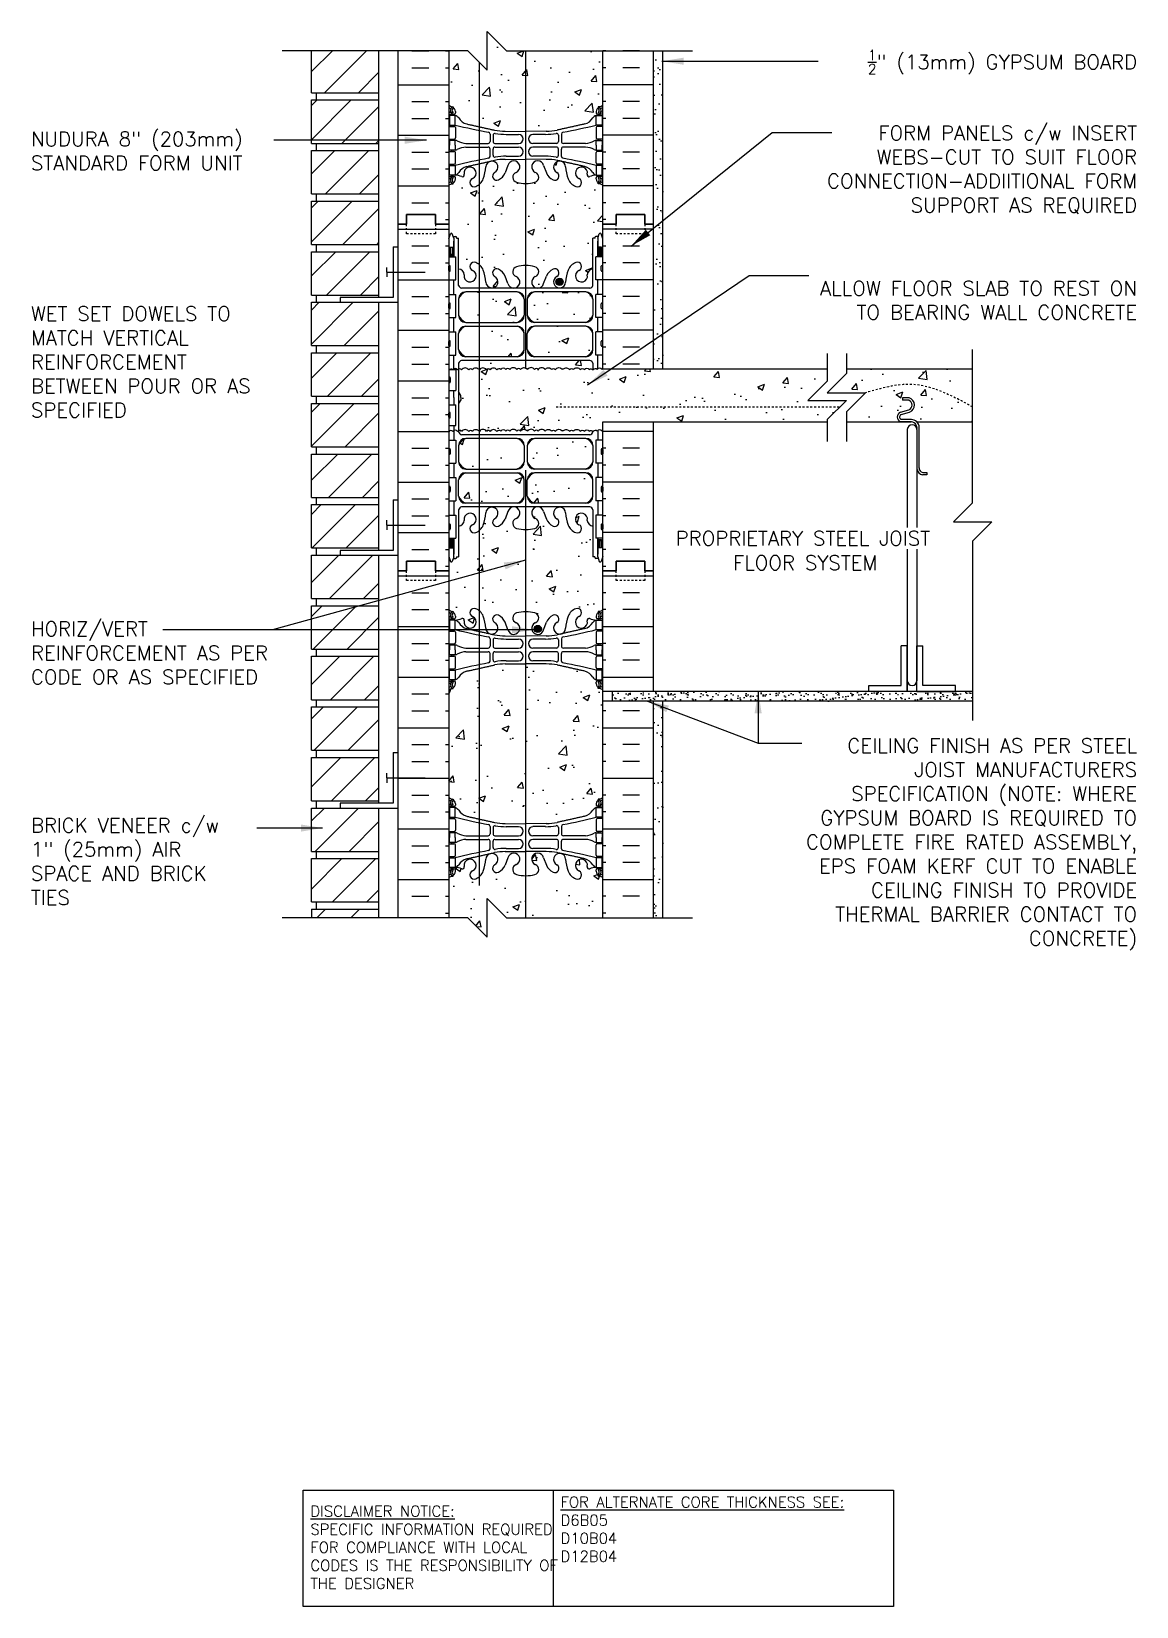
# Model space of a CAD drawing. Header units: inches. Extents: x 170.9 to 228.2, y 99.5 to 181.2.
import ezdxf
from ezdxf.enums import TextEntityAlignment as Align

# ---------------------------------------------------------------- set-up
doc = ezdxf.new("R2010")
doc.units = ezdxf.units.IN
doc.header["$LTSCALE"] = 0.5
doc.header["$MEASUREMENT"] = 0
doc.linetypes.add('DASHED2', pattern=[0.375, 0.25, -0.125])
doc.linetypes.add('HIDDEN2', pattern=[0.1875, 0.125, -0.0625])
for name, color, linetype in [('HATCH', 12, 'Continuous'), ('line25', 2, 'Continuous'), ('LINE3', 3, 'Continuous'), ('LINE50', 5, 'Continuous'), ('LINE9', 9, 'Continuous'), ('TEXT', 4, 'Continuous'), ('Web_Edge', 9, 'Continuous')]:
    doc.layers.add(name, color=color, linetype=linetype)
doc.styles.add('DIM', font='romans.shx', dxfattribs={"width": 0.7})
doc.styles.add('ROMANS', font='romans.shx', dxfattribs={"height": 0.75})
doc.styles.get("Standard").update_dxf_attribs({"font": 'romans.shx', "height": 0.75})
doc.dimstyles.new('ext_12', dxfattribs={"dimscale": 12, "dimtxt": 0.075, "dimasz": 0.09375, "dimexe": 0.09375, "dimexo": 0.0625, "dimgap": 0.0625, "dimtad": 1, "dimdec": 1, "dimzin": 2, "dimdsep": 46, "dimlunit": 4, "dimtxsty": 'DIM', "dimcen": 0.09, "dimdle": 0.09375, "dimclrt": 4, "dimadec": 0, "dimazin": 0, "dimtfac": 1, "dimtdec": 1, "dimtmove": 2, "dimatfit": 3, "dimfxl": 1, "dimfrac": 2, "dimtolj": 1, "dimtzin": 0, "dimarcsym": 0})
pattern_1 = [(37.5, (84.0462, -34.035), (-0.0314967, 0.963412), [0, -0.76, 0, -0.85, 0, -0.8125]), (7.5, (84.0462, -34.035), (0.8848884, 1.411073), [0, -0.41, 0, -0.685, 0, -0.2625]), (327.5, (83.4312, -34.035), (1.557071, 0.0028295), [0, -0.25, 0, -0.9, 0, -1.175]), (317.5, (83.4312, -34.035), (1.503063, 0.438838), [0, -0.125, 0, -0.59, 0, -0.675])]

msp = doc.modelspace()

# ---------------------------------------------------------------- texts
at = {"layer": 'TEXT', "style": 'ROMANS'}
for s, p in [('PROPRIETARY STEEL JOIST', (204.312, 154.896)), (' FLOOR SYSTEM ', (206.782, 153.622))]:
    msp.add_text(s, height=0.75, dxfattribs=at).set_placement(p, align=Align.MIDDLE_LEFT)
at = {"layer": 'TEXT', "char_height": 0.75, "style": 'ROMANS'}
for s, insert, width, attachment_point in [('\\A1;{\\H0.7x;\\S1/2;}" (13mm) GYPSUM BOARD', (228.279, 179.613), 19.5775, 6), ('NUDURA 8" (203mm) STANDARD FORM UNIT', (170.831, 174.998), 12.95276, 4), ('\\A1;FORM PANELS c/w INSERT WEBS-CUT TO SUIT FLOOR CONNECTION-ADDIITIONAL FORM SUPPORT AS REQUIRED', (228.279, 174.024), 19.5775, 6), ('ALLOW FLOOR SLAB TO REST ON TO BEARING WALL CONCRETE', (228.27, 167.246), 18.08617, 6), ('WET SET DOWELS TO MATCH VERTICAL REINFORCEMENT \\PBETWEEN POUR OR AS SPECIFIED', (170.831, 164.047), 12.95276, 4), ('HORIZ/VERT REINFORCEMENT AS PER CODE OR AS SPECIFIED', (170.831, 148.944), 14.3068, 4), ('CEILING FINISH AS PER STEEL JOIST MANUFACTURERS SPECIFICATION (NOTE: WHERE GYPSUM BOARD IS REQUIRED TO COMPLETE FIRE RATED ASSEMBLY, EPS FOAM KERF CUT TO ENABLE CEILING FINISH TO PROVIDE THERMAL BARRIER CONTACT TO CONCRETE)', (228.279, 139.009), 19.5775, 6), ('BRICK VENEER c/w 1" (25mm) AIR SPACE AND BRICK TIES', (170.831, 138.123), 11.57492, 4)]:
    msp.add_mtext(s, dxfattribs=dict(at, insert=insert, width=width, attachment_point=attachment_point))
at = {"layer": 'TEXT', "char_height": 0.5625, "attachment_point": 4}
for s, insert, width in [('{\\LDISCLAIMER NOTICE:}\\PSPECIFIC INFORMATION REQUIRED FOR COMPLIANCE WITH LOCAL CODES IS THE RESPONSIBILITY OF THE DESIGNER', (185.346, 102.523), 14.00235), ('{\\LFOR ALTERNATE CORE THICKNESS SEE:\\P}D6B05\\PD10B04\\PD12B04', (198.338, 103.463), 23.33295)]:
    msp.add_mtext(s, dxfattribs=dict(at, insert=insert, width=width))

# ---------------------------------------------------------------- hatches: boundary and pattern name
at = {"layer": 'HATCH'}
h = msp.add_hatch(dxfattribs=at)
h.set_pattern_fill('AR-CONC', color=256, scale=0.5)
h.set_pattern_definition([(50, (0, 0), (3.5863, -0.31376), [0.375, -4.125]), (355, (0, 0), (-0.693757, 3.76096), [0.3, -3.3]), (100.4514, (0.299, -0.026), (2.892544, 3.4472), [0.3187, -3.50571]), (46.1842, (0, 1), (5.33621, -0.827596), [0.5625, -6.1875]), (96.6356, (0.4447, 0.931), (4.67331, 4.87059), [0.47805, -5.25857]), (351.1842, (0, 1), (4.67331, 4.87059), [0.45, -4.95]), (21, (0.5, 0.75), (2.984535, -2.013094), [0.375, -4.125]), (326, (0.5, 0.75), (1.216577, 3.62575), [0.3, -3.3]), (71.4514, (0.7487, 0.5822), (4.20111, 1.612656), [0.3187, -3.50571]), (37.5, (0, 0), (0.060799, 1.664469), [0, -3.26, 0, -3.35, 0, -3.3125]), (7.5, (0, 0), (1.315348, 1.972059), [0, -1.91, 0, -3.185, 0, -1.2625]), (327.5, (-1.115, 0), (2.669112, -0.1127744), [0, -1.25, 0, -3.9, 0, -5.175]), (317.5, (-1.615, 0), (2.91593, 0.500525), [0, -1.625, 0, -2.59, 0, -3.675])])
edge = h.paths.add_edge_path()
edge.add_line((200.531, 180.198), (195.531, 180.198))
edge.add_line((195.531, 180.198), (194.531, 181.198))
edge.add_line((194.531, 181.198), (194.531, 179.198))
edge.add_line((194.531, 179.198), (193.531, 180.198))
edge.add_line((193.531, 180.198), (192.531, 180.198))
edge.add_line((192.531, 180.198), (192.531, 177.39))
edge.add_arc((192.877, 177.751), 0.5, 226.21089, 246.42182)
edge.add_line((192.677, 177.293), (192.767, 177.293))
edge.add_line((192.767, 177.293), (192.767, 177.251))
edge.add_arc((192.627, 177.044), 0.25, 0, 55.9442, ccw=False)
edge.add_line((192.877, 177.044), (192.877, 176.976))
edge.add_arc((192.814, 176.976), 0.0625, -90, 0, ccw=False)
edge.add_line((192.814, 176.914), (192.767, 176.914))
edge.add_line((192.767, 176.914), (192.767, 176.844))
edge.add_line((192.767, 176.844), (192.872, 176.844))
edge.add_arc((192.749, 176.501), 0.364, 32.04242, 70.33874, ccw=False)
edge.add_arc((193.672, 177.112), 0.743, 214.22802, 253.81071)
edge.add_spline(control_points=[(193.465, 176.398), (194.902, 176.078)], knot_values=[0, 0, 1, 1], degree=1, periodic=0)
edge.add_arc((195.459, 179.009), 2.984, 259.25462, 270.09947)
edge.add_line((195.464, 176.026), (196.531, 176.01))
edge.add_line((196.531, 176.01), (197.597, 176.026))
edge.add_arc((197.602, 179.009), 2.984, 269.90053, 280.74538)
edge.add_spline(control_points=[(198.159, 176.078), (199.596, 176.398)], knot_values=[0, 0, 1, 1], degree=1, periodic=0)
edge.add_arc((199.389, 177.112), 0.743, 286.18929, 325.77198)
edge.add_arc((200.312, 176.501), 0.364, 109.66126, 147.95758, ccw=False)
edge.add_line((200.19, 176.844), (200.295, 176.844))
edge.add_line((200.295, 176.844), (200.295, 176.914))
edge.add_line((200.295, 176.914), (200.247, 176.914))
edge.add_arc((200.247, 176.976), 0.0625, 180, 270, ccw=False)
edge.add_line((200.185, 176.976), (200.185, 177.044))
edge.add_arc((200.435, 177.044), 0.25, 124.0558, 180, ccw=False)
edge.add_line((200.295, 177.251), (200.295, 177.293))
edge.add_line((200.295, 177.293), (200.385, 177.293))
edge.add_arc((200.185, 177.751), 0.5, 293.57818, 313.78911)
edge.add_line((200.531, 177.39), (200.531, 180.198))
h.paths.add_polyline_path([(200.346, 170.699, -0.6), (200.446, 170.699), (200.531, 170.438), (200.531, 171.198), (200.531, 173.198, 0.088416), (200.385, 173.295), (200.295, 173.295), (200.295, 173.337, -0.249069), (200.185, 173.544), (200.185, 173.611, -0.414214), (200.247, 173.674), (200.295, 173.674), (200.295, 173.744), (200.19, 173.744, 0.085348), (199.86, 173.668, -0.669601), (199.728, 173.788, 2.087231), (199.294, 173.564, -1), (199.13, 173.155, -0.21345), (198.738, 173.544, -0.068226), (198.602, 174.172, 1.753171), (198.151, 173.876, -0.940793), (197.948, 173.492, -0.173075), (197.602, 173.859), (197.459, 174.246, 1.612474), (197.028, 173.886, -0.734872), (197.005, 173.375, -0.068475), (196.531, 173.313, -0.068475), (196.056, 173.375, -0.734872), (196.033, 173.886, 1.612474), (195.602, 174.246), (195.459, 173.859, -0.173075), (195.113, 173.492, -0.940793), (194.91, 173.876, 1.753171), (194.459, 174.172, -0.068226), (194.323, 173.544, -0.21345), (193.931, 173.155, -1), (193.767, 173.564, 2.087231), (193.334, 173.788, -0.669601), (193.201, 173.668, 0.085348), (192.872, 173.744), (192.767, 173.744), (192.767, 173.674), (192.814, 173.674, -0.414214), (192.877, 173.611), (192.877, 173.544, -0.249069), (192.767, 173.337), (192.767, 173.295), (192.677, 173.295, 0.088416), (192.531, 173.198), (192.531, 171.198), (192.531, 170.438), (192.616, 170.699, -0.6), (192.716, 170.699), (192.765, 170.549), (192.891, 170.549, -0.414214), (192.941, 170.499), (192.941, 170.469), (193.041, 170.469), (193.041, 168.867, -0.380397), (193.334, 168.572, 2.087231), (193.767, 168.797, -1), (193.931, 169.206, -0.21345), (194.323, 168.816, -0.068226), (194.459, 168.189, 1.753171), (194.91, 168.485, -0.940793), (195.113, 168.868, -0.173075), (195.459, 168.502), (195.602, 168.115, 1.612474), (196.033, 168.474, -0.734872), (196.056, 168.986, -0.068475), (196.531, 169.048, -0.068475), (197.005, 168.986, -0.734872), (197.028, 168.474, 1.612474), (197.459, 168.115), (197.602, 168.502, -0.173075), (197.948, 168.868, -0.940793), (198.151, 168.485, 1.753171), (198.602, 168.189, -0.068226), (198.738, 168.816, -0.21345), (199.13, 169.206, -1), (199.294, 168.797, 2.087231), (199.728, 168.572, -0.380392), (200.021, 168.867), (200.021, 170.469), (200.121, 170.469), (200.121, 170.499, -0.414214), (200.171, 170.549), (200.297, 170.549)])
h.paths.add_polyline_path([(212.178, 163.688), (200.531, 163.688, 0.108896), (200.49, 163.651, 0.520567), (200.243, 163.651, 0.44555), (200.031, 163.636, 0.44555), (199.818, 163.651, 0.520567), (199.571, 163.651, 0.520567), (199.36, 163.651, 0.520567), (198.994, 163.651, 0.520567), (198.804, 163.651, 0.449497), (198.484, 163.681, 1.097989), (198.442, 163.651, 0.529424), (198.073, 163.656, 0.520567), (197.883, 163.656, 0.520567), (197.531, 163.649, 0.520567), (197.179, 163.656, 0.520567), (196.989, 163.656, 0.529424), (196.619, 163.651, 1.097989), (196.577, 163.681, 0.449497), (196.257, 163.651, 0.520567), (196.067, 163.651, 0.520567), (195.701, 163.651, 0.520567), (195.49, 163.651, 0.520567), (195.243, 163.651, 0.44555), (195.031, 163.636, 0.520567), (194.679, 163.643, 0.520567), (194.489, 163.643, 0.529424), (194.119, 163.638, 1.097989), (194.077, 163.669, 0.449497), (193.757, 163.638, 0.520567), (193.567, 163.638, 0.520567), (193.201, 163.638, 0.36457), (193.041, 163.681), (193.041, 162.51), (193.161, 162.31), (193.161, 162.198), (193.161, 162.085), (193.041, 161.885), (193.041, 160.483, -0.36457), (193.201, 160.44, -0.520567), (193.567, 160.44, -0.520567), (193.757, 160.44, -0.449497), (194.077, 160.47, -0.974643), (194.123, 160.445, -0.520567), (194.489, 160.445, -0.520567), (194.679, 160.445, -0.520567), (195.031, 160.438, -0.44555), (195.243, 160.452, -0.520567), (195.49, 160.452, -0.520567), (195.701, 160.452, -0.520567), (196.067, 160.452, -0.520567), (196.257, 160.452, -0.449497), (196.577, 160.483, -0.974643), (196.623, 160.457, -0.520567), (196.989, 160.457, -0.520567), (197.179, 160.457, -0.520567), (197.531, 160.45, -0.520567), (197.883, 160.457, -0.520567), (198.073, 160.457, -0.520567), (198.439, 160.457, -0.974643), (198.484, 160.483, -0.449497), (198.804, 160.452, -0.520567), (198.994, 160.452, -0.520567), (199.36, 160.452, -0.520567), (199.571, 160.452, -0.520567), (199.818, 160.452, -0.44555), (200.031, 160.438, -0.44555), (200.243, 160.452, -0.520567), (200.49, 160.452, -0.108896), (200.531, 160.49), (200.531, 160.938), (212.178, 160.938), (212.178, 161.054), (213.178, 162.054), (211.178, 162.054), (212.178, 163.054)])
h.paths.add_polyline_path([(200.021, 163.979, 0.268138), (199.859, 164.127), (193.202, 164.127, 0.268156), (193.041, 163.979), (193.041, 163.681, -0.36457), (193.201, 163.638, -0.520567), (193.567, 163.638, -0.520567), (193.757, 163.638, -0.449497), (194.077, 163.669, -0.974643), (194.123, 163.643, -0.520567), (194.489, 163.643, -0.520567), (194.679, 163.643, -0.520567), (195.031, 163.636, -0.44555), (195.243, 163.651, -0.520567), (195.49, 163.651, -0.520567), (195.701, 163.651, -0.520567), (196.067, 163.651, -0.520567), (196.257, 163.651, -0.449497), (196.577, 163.681, -0.974643), (196.623, 163.656, -0.520567), (196.989, 163.656, -0.520567), (197.179, 163.656, -0.520567), (197.531, 163.649, -0.520567), (197.883, 163.656, -0.520567), (198.073, 163.656, -0.520567), (198.439, 163.656, -0.974643), (198.484, 163.681, -0.449497), (198.804, 163.651, -0.520567), (198.994, 163.651, -0.520567), (199.36, 163.651, -0.520567), (199.571, 163.651, -0.520567), (199.818, 163.651, -0.4142), (200.021, 163.648)])
h.paths.add_polyline_path([(196.454, 164.689), (196.454, 165.53, 0.225652), (196.079, 165.905), (193.416, 165.905, 0.225652), (193.041, 165.53), (193.041, 164.689, 0.225652), (193.416, 164.314), (196.079, 164.314, 0.225652)])
h.paths.add_polyline_path([(200.021, 165.53, 0.225652), (199.646, 165.905), (196.982, 165.905, 0.225652), (196.607, 165.53), (196.607, 164.689, 0.225652), (196.982, 164.314), (199.646, 164.314, 0.225652), (200.021, 164.689)])
h.paths.add_polyline_path([(200.021, 167.312, 0.225652), (199.646, 167.687), (196.982, 167.687, 0.225652), (196.607, 167.312), (196.607, 166.471, 0.225652), (196.982, 166.096), (199.646, 166.096, 0.225652), (200.021, 166.471)])
h.paths.add_polyline_path([(196.454, 167.312, 0.225652), (196.079, 167.687), (193.416, 167.687, 0.225652), (193.041, 167.312), (193.041, 166.471, 0.225652), (193.416, 166.096), (196.079, 166.096, 0.225652), (196.454, 166.471)])
h.paths.add_polyline_path([(196.454, 157.924, 0.225652), (196.079, 158.299), (193.416, 158.299, 0.225652), (193.041, 157.924), (193.041, 157.084, 0.225652), (193.416, 156.709), (196.079, 156.709, 0.225652), (196.454, 157.084)])
h.paths.add_polyline_path([(196.454, 158.865), (196.454, 159.706, 0.225652), (196.079, 160.081), (193.416, 160.081, 0.225652), (193.041, 159.706), (193.041, 158.865, 0.225652), (193.416, 158.49), (196.079, 158.49, 0.225652)])
h.paths.add_polyline_path([(200.021, 159.706, 0.225652), (199.646, 160.081), (196.982, 160.081, 0.225652), (196.607, 159.706), (196.607, 158.865, 0.225652), (196.982, 158.49), (199.646, 158.49, 0.225652), (200.021, 158.865)])
h.paths.add_polyline_path([(200.021, 157.924, 0.225652), (199.646, 158.299), (196.982, 158.299, 0.225652), (196.607, 157.924), (196.607, 157.084, 0.225652), (196.982, 156.709), (199.646, 156.709, 0.225652), (200.021, 157.084)])
h.paths.add_polyline_path([(200.531, 153.198), (200.531, 153.957), (200.446, 153.696, -0.6), (200.346, 153.696), (200.297, 153.846), (200.171, 153.846, -0.414214), (200.121, 153.896), (200.121, 153.926), (200.021, 153.926), (200.021, 155.528, -0.380392), (199.728, 155.823, 2.087231), (199.294, 155.598, -1), (199.13, 155.19, -0.21345), (198.738, 155.579, -0.069923), (198.601, 156.223, 1.702394), (198.151, 155.91, -0.940793), (197.948, 155.527, -0.173075), (197.602, 155.893), (197.459, 156.28, 1.612474), (197.028, 155.921, -0.734872), (197.005, 155.41, -0.068475), (196.531, 155.348, -0.068475), (196.056, 155.41, -0.734872), (196.033, 155.921, 1.612474), (195.602, 156.28), (195.459, 155.893, -0.173075), (195.113, 155.527, -0.940793), (194.91, 155.91, 1.702394), (194.46, 156.223, -0.069923), (194.323, 155.579, -0.21345), (193.931, 155.19, -1), (193.767, 155.598, 2.087231), (193.334, 155.823, -0.380397), (193.041, 155.528), (193.041, 153.926), (192.941, 153.926), (192.941, 153.896, -0.414214), (192.891, 153.846), (192.765, 153.846), (192.716, 153.696, -0.6), (192.616, 153.696), (192.531, 153.957), (192.531, 153.198), (192.531, 151.198, 0.088416), (192.677, 151.1), (192.767, 151.1), (192.767, 151.059, -0.249069), (192.877, 150.851), (192.877, 150.784, -0.414214), (192.814, 150.721), (192.767, 150.721), (192.767, 150.651), (192.872, 150.651, 0.085348), (193.201, 150.727, -0.669601), (193.334, 150.607, 2.087231), (193.767, 150.831, -1), (193.931, 151.24, -0.21345), (194.323, 150.851, -0.069923), (194.46, 150.207, 1.702394), (194.91, 150.52, -0.940793), (195.113, 150.903, -0.173075), (195.459, 150.536), (195.602, 150.149, 1.612474), (196.033, 150.509, -0.734872), (196.056, 151.02, -0.068475), (196.531, 151.082, -0.068475), (197.005, 151.02, -0.734872), (197.028, 150.509, 1.612474), (197.459, 150.149), (197.602, 150.536, -0.173075), (197.948, 150.903, -0.940793), (198.151, 150.52, 1.702394), (198.601, 150.207, -0.069923), (198.738, 150.851, -0.21345), (199.13, 151.24, -1), (199.294, 150.831, 2.087231), (199.728, 150.607, -0.669601), (199.86, 150.727, 0.085348), (200.19, 150.651), (200.295, 150.651), (200.295, 150.721), (200.247, 150.721, -0.414214), (200.185, 150.784), (200.185, 150.851, -0.249069), (200.295, 151.059), (200.295, 151.1), (200.385, 151.1, 0.088416), (200.531, 151.198)])
h.paths.add_polyline_path([(200.531, 137.266, 0.088416), (200.385, 137.364), (200.295, 137.364), (200.295, 137.405, -0.249069), (200.185, 137.613), (200.185, 137.68, -0.414214), (200.247, 137.743), (200.295, 137.743), (200.295, 137.813), (200.19, 137.813, 0.085348), (199.86, 137.737, -0.669601), (199.728, 137.857, 2.087231), (199.294, 137.633, -1), (199.13, 137.224, -0.21345), (198.738, 137.613, -0.069923), (198.601, 138.257, 1.702394), (198.151, 137.944, -0.940793), (197.948, 137.561, -0.173075), (197.602, 137.928), (197.459, 138.315, 1.612474), (197.028, 137.955, -0.734872), (197.005, 137.444, -0.068475), (196.531, 137.382, -0.068475), (196.056, 137.444, -0.734872), (196.033, 137.955, 1.612474), (195.602, 138.315), (195.459, 137.928, -0.173075), (195.113, 137.561, -0.940793), (194.91, 137.944, 1.702394), (194.46, 138.257, -0.069923), (194.323, 137.613, -0.21345), (193.931, 137.224, -1), (193.767, 137.633, 2.087231), (193.334, 137.857, -0.669601), (193.201, 137.737, 0.085348), (192.872, 137.813), (192.767, 137.813), (192.767, 137.743), (192.814, 137.743, -0.414214), (192.877, 137.68), (192.877, 137.613, -0.249069), (192.767, 137.405), (192.767, 137.364), (192.677, 137.364, 0.088416), (192.531, 137.266), (192.531, 135.198), (193.531, 135.198), (194.531, 134.198), (194.531, 136.198), (195.531, 135.198), (200.531, 135.198)])
h.paths.add_polyline_path([(219.738, 163.688), (213.178, 163.688), (213.178, 163.449), (212.178, 162.449), (214.178, 162.449), (213.178, 161.449), (213.178, 160.938), (213.576, 160.938), (215.987, 160.938, -0.679626), (215.987, 161.438), (216.421, 161.56, 0.684458), (216.421, 162.06), (216.098, 162.06), (216.098, 162.185), (216.442, 162.185, -0.714868), (216.46, 161.442), (216.029, 161.32, 0.616244), (216.015, 161.063), (216.483, 161.063, -0.207325), (216.829, 160.938), (219.738, 160.938)])
h = msp.add_hatch(dxfattribs=at)
h.set_pattern_fill('ANSI31', color=256, scale=10, style=0)
h.set_pattern_definition([(45, (199.9681, 170.6976), (-0.883883, 0.883883), [])])
h.paths.add_polyline_path([(188.906, 180.198), (185.406, 180.198), (185.406, 178.018), (188.906, 178.018)])
h.paths.add_polyline_path([(188.906, 177.643), (185.406, 177.643), (185.406, 175.393), (188.906, 175.393)])
h.paths.add_polyline_path([(188.906, 175.018), (185.406, 175.018), (185.406, 172.768), (188.906, 172.768)])
h.paths.add_polyline_path([(188.906, 172.393), (185.406, 172.393), (185.406, 170.143), (188.906, 170.143)])
h.paths.add_polyline_path([(188.906, 169.768), (185.406, 169.768), (185.406, 167.518), (188.906, 167.518)])
h.paths.add_polyline_path([(188.906, 167.143), (186.896, 167.143), (185.406, 167.143), (185.406, 164.893), (188.906, 164.893)])
h.paths.add_polyline_path([(188.906, 164.518), (185.406, 164.518), (185.406, 162.268), (188.906, 162.268)])
h.paths.add_polyline_path([(188.906, 161.893), (185.406, 161.893), (185.406, 159.643), (188.906, 159.643)])
h.paths.add_polyline_path([(188.906, 159.268), (185.406, 159.268), (185.406, 157.018), (188.906, 157.018)])
h.paths.add_polyline_path([(188.906, 156.643), (185.406, 156.643), (185.406, 154.393), (188.906, 154.393)])
h.paths.add_polyline_path([(188.906, 154.018), (186.896, 154.018), (185.406, 154.018), (185.406, 151.768), (188.906, 151.768)])
h.paths.add_polyline_path([(188.906, 151.393), (185.406, 151.393), (185.406, 149.143), (188.906, 149.143)])
h.paths.add_polyline_path([(188.906, 148.768), (185.406, 148.768), (185.406, 146.518), (188.906, 146.518)])
h.paths.add_polyline_path([(188.906, 146.143), (185.406, 146.143), (185.406, 143.893), (188.906, 143.893)])
h.paths.add_polyline_path([(188.906, 143.518), (185.406, 143.518), (185.406, 141.268), (188.906, 141.268)])
h.paths.add_polyline_path([(188.906, 140.893), (185.406, 140.893), (185.406, 138.643), (188.906, 138.643)])
h.paths.add_polyline_path([(188.906, 138.268), (185.406, 138.268), (185.406, 136.018), (188.906, 136.018)])
h.paths.add_polyline_path([(188.906, 135.643), (185.406, 135.643), (185.406, 135.198), (188.906, 135.198)])
h = msp.add_hatch(dxfattribs=at)
h.set_pattern_fill('AR-SAND', color=256, scale=0.5, style=0)
h.set_pattern_definition(pattern_1)
h.paths.add_polyline_path([(203.156, 163.688), (203.656, 163.688), (203.656, 166.394), (203.156, 166.147)])
h.paths.add_polyline_path([(203.656, 170.835), (203.156, 170.588), (203.156, 166.147), (203.656, 166.394)])
h.paths.add_polyline_path([(203.656, 172.499), (203.156, 172.499), (203.156, 171.198), (203.156, 170.588), (203.656, 170.835)])
h.paths.add_polyline_path([(203.656, 180.198), (203.156, 180.198), (203.156, 172.499), (203.656, 172.499)])
h = msp.add_hatch(dxfattribs=at)
h.set_pattern_fill('INSUL', color=256, scale=7, style=0)
h.set_pattern_definition([(0, (-2733.631, -243.812), (0, 2.625), []), (0, (-2733.631, -242.937), (0, 2.625), [0.875, -0.875]), (0, (-2733.631, -242.062), (0, 2.625), [0.875, -0.875])])
h.paths.add_polyline_path([(189.906, 153.198), (190.343, 153.198), (190.343, 153.698), (191.843, 153.698), (191.843, 153.198), (192.531, 153.198), (192.531, 171.198), (191.843, 171.198), (191.843, 171.698), (190.343, 171.698), (190.343, 171.198), (189.906, 171.198)])
h = msp.add_hatch(dxfattribs=at)
h.set_pattern_fill('INSUL', color=256, scale=7, style=0)
h.set_pattern_definition([(0, (-2733.631, -261.812), (0, 2.625), []), (0, (-2733.631, -260.937), (0, 2.625), [0.875, -0.875]), (0, (-2733.631, -260.062), (0, 2.625), [0.875, -0.875])])
h.paths.add_polyline_path([(189.906, 135.198), (190.343, 135.198), (190.343, 135.698), (191.843, 135.698), (191.843, 135.198), (192.531, 135.198), (192.531, 153.198), (191.843, 153.198), (191.843, 153.698), (190.343, 153.698), (190.343, 153.198), (189.906, 153.198)])
h = msp.add_hatch(dxfattribs=at)
h.set_pattern_fill('INSUL', color=256, scale=7, style=0)
h.set_pattern_definition([(180, (3126.6922, -261.812), (0, 2.625), []), (180, (3126.6922, -260.937), (0, 2.625), [0.875, -0.875]), (180, (3126.6922, -260.062), (0, 2.625), [0.875, -0.875])])
h.paths.add_polyline_path([(200.531, 146.938), (203.156, 146.938), (203.156, 153.198), (202.718, 153.198), (202.718, 153.698), (201.218, 153.698), (201.218, 153.198), (200.531, 153.198)])
h.paths.add_polyline_path([(203.156, 146.438), (200.531, 146.438), (200.531, 135.198), (201.218, 135.198), (201.218, 135.698), (202.718, 135.698), (202.718, 135.198), (203.156, 135.198)])
h = msp.add_hatch(dxfattribs=at)
h.set_pattern_fill('AR-CONC', color=256, scale=0.5)
edge = h.paths.add_edge_path()
edge.add_arc((200.185, 146.644), 0.5, 46.21089, 66.42182)
edge.add_line((200.385, 147.103), (200.295, 147.103))
edge.add_line((200.295, 147.103), (200.295, 147.144))
edge.add_arc((200.435, 147.351), 0.25, 180, 235.9442, ccw=False)
edge.add_line((200.185, 147.351), (200.185, 147.419))
edge.add_arc((200.247, 147.419), 0.0625, 90, 180, ccw=False)
edge.add_line((200.247, 147.481), (200.295, 147.481))
edge.add_line((200.295, 147.481), (200.295, 147.551))
edge.add_line((200.295, 147.551), (200.19, 147.551))
edge.add_arc((200.312, 147.894), 0.364, 214.97751, 250.33874, ccw=False)
edge.add_arc((199.389, 147.283), 0.743, 32.79192, 73.81071)
edge.add_spline(control_points=[(199.596, 147.997), (198.159, 148.317)], knot_values=[0, 0, 1, 1], degree=1, periodic=0)
edge.add_arc((197.602, 145.386), 2.984, 79.25462, 90.09947)
edge.add_line((197.597, 148.37), (196.531, 148.385))
edge.add_line((196.531, 148.385), (195.464, 148.37))
edge.add_arc((195.459, 145.386), 2.984, 89.90053, 100.74538)
edge.add_spline(control_points=[(194.902, 148.317), (193.465, 147.997)], knot_values=[0, 0, 1, 1], degree=1, periodic=0)
edge.add_arc((193.672, 147.283), 0.743, 106.18929, 147.20808)
edge.add_arc((192.749, 147.894), 0.364, 289.66126, 325.02249, ccw=False)
edge.add_line((192.872, 147.551), (192.767, 147.551))
edge.add_line((192.767, 147.551), (192.767, 147.481))
edge.add_line((192.767, 147.481), (192.814, 147.481))
edge.add_arc((192.814, 147.419), 0.0625, 0, 90, ccw=False)
edge.add_line((192.877, 147.419), (192.877, 147.351))
edge.add_arc((192.627, 147.351), 0.25, 304.0558, 360, ccw=False)
edge.add_line((192.767, 147.144), (192.767, 147.103))
edge.add_line((192.767, 147.103), (192.677, 147.103))
edge.add_arc((192.877, 146.644), 0.5, 113.57818, 133.78911)
edge.add_line((192.531, 147.005), (192.531, 141.459))
edge.add_arc((192.877, 141.82), 0.5, 226.21089, 246.42182)
edge.add_line((192.677, 141.361), (192.767, 141.361))
edge.add_line((192.767, 141.361), (192.767, 141.32))
edge.add_arc((192.627, 141.113), 0.25, 0, 55.9442, ccw=False)
edge.add_line((192.877, 141.113), (192.877, 141.045))
edge.add_arc((192.814, 141.045), 0.0625, -90, 0, ccw=False)
edge.add_line((192.814, 140.983), (192.767, 140.983))
edge.add_line((192.767, 140.983), (192.767, 140.913))
edge.add_line((192.767, 140.913), (192.872, 140.913))
edge.add_arc((192.749, 140.57), 0.364, 34.97751, 70.33874, ccw=False)
edge.add_arc((193.672, 141.181), 0.743, 212.79192, 253.81071)
edge.add_spline(control_points=[(193.465, 140.467), (194.902, 140.147)], knot_values=[0, 0, 1, 1], degree=1, periodic=0)
edge.add_arc((195.459, 143.078), 2.984, 259.25462, 270.09947)
edge.add_line((195.464, 140.094), (196.531, 140.079))
edge.add_line((196.531, 140.079), (197.597, 140.094))
edge.add_arc((197.602, 143.078), 2.984, 269.90053, 280.74538)
edge.add_spline(control_points=[(198.159, 140.147), (199.596, 140.467)], knot_values=[0, 0, 1, 1], degree=1, periodic=0)
edge.add_arc((199.389, 141.181), 0.743, 286.18929, 327.20808)
edge.add_arc((200.312, 140.57), 0.364, 109.66126, 145.02249, ccw=False)
edge.add_line((200.19, 140.913), (200.295, 140.913))
edge.add_line((200.295, 140.913), (200.295, 140.983))
edge.add_line((200.295, 140.983), (200.247, 140.983))
edge.add_arc((200.247, 141.045), 0.0625, 180, 270, ccw=False)
edge.add_line((200.185, 141.045), (200.185, 141.113))
edge.add_arc((200.435, 141.113), 0.25, 124.0558, 180, ccw=False)
edge.add_line((200.295, 141.32), (200.295, 141.361))
edge.add_line((200.295, 141.361), (200.385, 141.361))
edge.add_arc((200.185, 141.82), 0.5, 293.57818, 313.78911)
edge.add_line((200.531, 141.459), (200.531, 147.005))
h = msp.add_hatch(dxfattribs=at)
h.set_pattern_fill('AR-SAND', color=256, scale=0.25, style=0)
h.set_pattern_definition([(37.5, (138.70867, 53.38117), (-0.0157483, 0.481706), [0, -0.38, 0, -0.425, 0, -0.40625]), (7.5, (138.7087, 53.3812), (0.4424442, 0.7055365), [0, -0.205, 0, -0.3425, 0, -0.13125]), (327.5, (138.40117, 53.38117), (0.7785355, 0.0014148), [0, -0.125, 0, -0.45, 0, -0.5875]), (317.5, (138.4012, 53.3812), (0.7515317, 0.219419), [0, -0.0625, 0, -0.295, 0, -0.3375])])
h.paths.add_polyline_path([(219.738, 146.438), (219.738, 146.938), (201.031, 146.938), (201.031, 146.438)])
h = msp.add_hatch(dxfattribs=at)
h.set_pattern_fill('AR-SAND', color=256, scale=0.5, style=0)
h.set_pattern_definition(pattern_1)
h.paths.add_polyline_path([(203.656, 146.438), (203.156, 146.438), (203.156, 143.508), (203.656, 142.559)])
h.paths.add_polyline_path([(203.656, 142.559), (203.156, 143.508), (203.156, 135.198), (203.656, 135.198)])
at = {"layer": 'LINE3'}
for points in [[(198.102, 168.203, 1), (198.477, 168.203, 1)], [(196.967, 150.188, 1), (197.342, 150.188, 1)]]:
    msp.add_hatch(color=256, dxfattribs=at).paths.add_polyline_path(points)

# ---------------------------------------------------------------- linework, layer by layer
at = {"layer": 'HATCH'}
for p, q in [((190.619, 180.188), (191.494, 180.188)), ((192.369, 180.188), (192.531, 180.188)), ((200.692, 180.188), (200.531, 180.188)), ((202.442, 180.188), (201.567, 180.188)), ((190.619, 179.313), (191.494, 179.313)), ((192.369, 179.313), (192.531, 179.313)), ((200.692, 179.313), (200.531, 179.313)), ((202.442, 179.313), (201.567, 179.313)), ((189.906, 178.438), (192.531, 178.438)), ((203.156, 178.438), (200.531, 178.438)), ((190.619, 177.563), (191.494, 177.563)), ((192.369, 177.563), (192.531, 177.563)), ((200.692, 177.563), (200.531, 177.563)), ((202.442, 177.563), (201.567, 177.563)), ((190.619, 176.688), (191.494, 176.688)), ((192.369, 176.688), (192.531, 176.688)), ((200.692, 176.688), (200.531, 176.688)), ((202.442, 176.688), (201.567, 176.688)), ((189.906, 175.813), (192.531, 175.813)), ((203.156, 175.813), (200.531, 175.813)), ((190.619, 174.938), (191.494, 174.938)), ((192.369, 174.938), (192.531, 174.938)), ((200.692, 174.938), (200.531, 174.938)), ((202.442, 174.938), (201.567, 174.938)), ((190.619, 174.063), (191.494, 174.063)), ((192.369, 174.063), (192.531, 174.063)), ((200.692, 174.063), (200.531, 174.063)), ((202.442, 174.063), (201.567, 174.063)), ((189.906, 173.188), (192.531, 173.188)), ((203.156, 173.188), (200.531, 173.188)), ((190.619, 172.313), (191.494, 172.313)), ((192.369, 172.313), (192.531, 172.313)), ((200.692, 172.313), (200.531, 172.313)), ((202.442, 172.313), (201.567, 172.313)), ((192.369, 171.438), (192.531, 171.438)), ((200.692, 171.438), (200.531, 171.438)), ((203.156, 170.938), (200.531, 170.938)), ((200.692, 170.063), (200.531, 170.063)), ((202.442, 170.063), (201.567, 170.063)), ((200.692, 169.188), (200.531, 169.188)), ((202.442, 169.188), (201.567, 169.188)), ((203.156, 168.313), (200.531, 168.313)), ((200.692, 167.438), (200.531, 167.438)), ((202.442, 167.438), (201.567, 167.438)), ((200.692, 166.563), (200.531, 166.563)), ((202.442, 166.563), (201.567, 166.563)), ((203.156, 165.688), (200.531, 165.688)), ((200.692, 164.813), (200.531, 164.813)), ((202.442, 164.813), (201.567, 164.813)), ((200.692, 163.938), (200.531, 163.938)), ((202.442, 163.938), (201.567, 163.938)), ((203.156, 160.438), (200.531, 160.438)), ((212.188, 160.816), (212.188, 160.816)), ((200.692, 159.563), (200.531, 159.563)), ((202.442, 159.563), (201.567, 159.563)), ((200.692, 158.688), (200.531, 158.688)), ((202.442, 158.688), (201.567, 158.688)), ((203.156, 157.813), (200.531, 157.813)), ((200.692, 156.938), (200.531, 156.938)), ((202.442, 156.938), (201.567, 156.938)), ((200.692, 156.063), (200.531, 156.063)), ((202.442, 156.063), (201.567, 156.063)), ((203.156, 155.188), (200.531, 155.188)), ((200.692, 154.313), (200.531, 154.313)), ((202.442, 154.313), (201.567, 154.313)), ((200.692, 153.438), (200.531, 153.438))]:
    msp.add_line(p, q, dxfattribs=at)
for points in [[(194.077, 163.669, 0.449497), (193.757, 163.638, 0.520567), (193.567, 163.638, 0.520567), (193.201, 163.638, 0.520567), (192.99, 163.638, 0.520567), (192.743, 163.638, 0.44555), (192.531, 163.624)], [(195.031, 163.636, 0.520567), (194.679, 163.643, 0.520567), (194.489, 163.643, 0.520567), (194.123, 163.643, 0.974643), (194.077, 163.669, 0.974643)], [(196.577, 163.681, 0.449497), (196.257, 163.651, 0.520567), (196.067, 163.651, 0.520567), (195.701, 163.651, 0.520567), (195.49, 163.651, 0.520567), (195.243, 163.651, 0.44555), (195.031, 163.636)], [(197.531, 163.649, 0.520567), (197.179, 163.656, 0.520567), (196.989, 163.656, 0.520567), (196.623, 163.656, 0.974643), (196.577, 163.681, 0.974643)], [(197.531, 163.649, -0.520567), (197.883, 163.656, -0.520567), (198.073, 163.656, -0.520567), (198.439, 163.656, -0.974643), (198.484, 163.681, -0.974643)], [(198.484, 163.681, -0.449497), (198.804, 163.651, -0.520567), (198.994, 163.651, -0.520567), (199.36, 163.651, -0.520567), (199.571, 163.651, -0.520567), (199.818, 163.651, -0.44555), (200.031, 163.636)], [(200.531, 163.688, 0.108896), (200.49, 163.651, 0.520567), (200.243, 163.651, 0.44555), (200.031, 163.636)], [(194.077, 160.47, 0.449497), (193.757, 160.44, 0.520567), (193.567, 160.44, 0.520567), (193.201, 160.44, 0.520567), (192.99, 160.44, 0.520567), (192.743, 160.44, 0.44555), (192.531, 160.426)], [(195.031, 160.438, 0.520567), (194.679, 160.445, 0.520567), (194.489, 160.445, 0.520567), (194.123, 160.445, 0.974643), (194.077, 160.47, 0.974643)], [(196.577, 160.483, 0.449497), (196.257, 160.452, 0.520567), (196.067, 160.452, 0.520567), (195.701, 160.452, 0.520567), (195.49, 160.452, 0.520567), (195.243, 160.452, 0.44555), (195.031, 160.438)], [(197.531, 160.45, 0.520567), (197.179, 160.457, 0.520567), (196.989, 160.457, 0.520567), (196.623, 160.457, 0.974643), (196.577, 160.483, 0.974643)], [(197.531, 160.45, -0.520567), (197.883, 160.457, -0.520567), (198.073, 160.457, -0.520567), (198.439, 160.457, -0.974643), (198.484, 160.483, -0.974643)], [(198.484, 160.483, -0.449497), (198.804, 160.452, -0.520567), (198.994, 160.452, -0.520567), (199.36, 160.452, -0.520567), (199.571, 160.452, -0.520567), (199.818, 160.452, -0.44555), (200.031, 160.438)], [(200.531, 160.49, 0.108896), (200.49, 160.452, 0.520567), (200.243, 160.452, 0.44555), (200.031, 160.438)]]:
    msp.add_lwpolyline(points, format="xyb", dxfattribs=at)
at = {"layer": 'line25'}
for p, q in [((185.406, 178.018), (185.406, 180.198)), ((188.906, 167.393), (188.906, 180.198)), ((192.531, 180.198), (192.531, 171.198)), ((200.531, 171.198), (200.531, 180.198)), ((185.406, 178.018), (188.906, 178.018)), ((185.406, 175.393), (185.406, 177.643)), ((185.406, 177.643), (188.906, 177.643)), ((185.656, 177.643), (185.656, 178.018)), ((185.406, 175.393), (188.906, 175.393)), ((185.406, 172.768), (185.406, 175.018)), ((185.406, 175.018), (188.906, 175.018)), ((185.656, 175.018), (185.656, 175.393)), ((188.906, 167.393), (188.906, 174.268)), ((185.406, 172.768), (188.906, 172.768)), ((185.656, 172.393), (185.656, 172.768)), ((185.406, 172.393), (188.906, 172.393)), ((185.406, 170.143), (185.406, 172.393)), ((192.531, 171.198), (192.531, 153.198)), ((200.531, 163.688), (200.531, 171.198)), ((185.406, 170.143), (188.906, 170.143)), ((185.656, 169.768), (185.656, 170.143)), ((185.406, 167.518), (185.406, 169.768)), ((185.406, 169.768), (188.906, 169.768)), ((192.531, 169.503), (192.896, 169.503)), ((192.896, 168.303), (192.896, 169.503)), ((200.531, 169.503), (200.166, 169.503)), ((200.166, 168.303), (200.166, 169.503)), ((192.531, 168.303), (192.896, 168.303)), ((200.531, 168.303), (200.166, 168.303)), ((185.406, 167.518), (188.906, 167.518)), ((185.406, 167.143), (188.906, 167.143)), ((185.406, 164.893), (185.406, 167.143)), ((185.656, 167.143), (185.656, 167.518)), ((188.906, 154.268), (188.906, 167.143)), ((192.531, 167.553), (192.896, 167.553)), ((192.896, 166.353), (192.896, 167.553)), ((200.531, 167.553), (200.166, 167.553)), ((200.166, 166.353), (200.166, 167.553)), ((192.531, 166.353), (192.896, 166.353)), ((200.531, 166.353), (200.166, 166.353)), ((192.531, 165.603), (192.896, 165.603)), ((192.896, 164.403), (192.896, 165.603)), ((200.531, 165.603), (200.166, 165.603)), ((200.166, 164.403), (200.166, 165.603)), ((185.406, 164.893), (188.906, 164.893)), ((185.406, 164.518), (188.906, 164.518)), ((185.406, 162.268), (185.406, 164.518)), ((185.656, 164.518), (185.656, 164.893)), ((192.531, 164.403), (192.896, 164.403)), ((200.531, 164.403), (200.166, 164.403)), ((192.531, 163.653), (192.896, 163.653)), ((192.896, 163.653), (192.896, 162.573)), ((200.531, 163.688), (212.178, 163.688)), ((213.178, 163.688), (219.738, 163.688)), ((213.178, 163.688), (213.576, 163.688)), ((185.406, 162.268), (188.906, 162.268)), ((185.406, 161.893), (188.906, 161.893)), ((185.406, 159.643), (185.406, 161.893)), ((185.656, 161.893), (185.656, 162.268)), ((192.531, 162.573), (192.896, 162.573)), ((216.442, 162.185), (216.098, 162.185)), ((216.098, 162.185), (216.098, 162.06)), ((216.421, 162.06), (216.098, 162.06)), ((192.531, 161.823), (192.896, 161.823)), ((192.896, 160.743), (192.896, 161.823)), ((215.987, 161.438), (216.421, 161.56)), ((216.487, 161.063), (216.015, 161.063)), ((216.021, 161.318), (216.455, 161.44)), ((192.531, 160.743), (192.896, 160.743)), ((200.531, 160.438), (200.531, 160.938)), ((200.531, 160.938), (212.178, 160.938)), ((200.531, 153.198), (200.531, 160.438)), ((213.178, 160.938), (213.576, 160.938)), ((213.183, 160.938), (216.537, 160.938)), ((216.487, 160.938), (215.987, 160.938)), ((216.345, 160.543), (216.345, 155.459)), ((216.829, 160.938), (219.738, 160.938)), ((216.845, 160.543), (216.845, 155.459)), ((216.955, 158.528), (216.955, 160.735)), ((185.406, 159.643), (188.906, 159.643)), ((185.656, 159.268), (185.656, 159.643)), ((192.531, 159.993), (192.896, 159.993)), ((192.896, 159.993), (192.896, 158.793)), ((200.531, 159.993), (200.166, 159.993)), ((200.166, 159.993), (200.166, 158.793)), ((185.406, 157.018), (185.406, 159.268)), ((185.406, 159.268), (188.906, 159.268)), ((192.531, 158.793), (192.896, 158.793)), ((200.531, 158.793), (200.166, 158.793)), ((192.531, 158.043), (192.896, 158.043)), ((192.896, 158.043), (192.896, 156.843)), ((200.531, 158.043), (200.166, 158.043)), ((200.166, 158.043), (200.166, 156.843)), ((217.35, 158.187), (217.137, 158.187)), ((217.147, 158.312), (217.35, 158.312)), ((217.35, 158.312), (217.35, 158.187)), ((185.406, 157.018), (188.906, 157.018)), ((185.656, 156.643), (185.656, 157.018)), ((185.406, 154.393), (185.406, 156.643)), ((185.406, 156.643), (188.906, 156.643)), ((192.531, 156.843), (192.896, 156.843)), ((200.531, 156.843), (200.166, 156.843)), ((192.531, 156.093), (192.896, 156.093)), ((192.896, 156.093), (192.896, 154.893)), ((200.531, 156.093), (200.166, 156.093)), ((200.166, 156.093), (200.166, 154.893)), ((192.531, 154.893), (192.896, 154.893)), ((200.531, 154.893), (200.166, 154.893)), ((185.406, 154.393), (188.906, 154.393)), ((185.406, 151.768), (185.406, 154.018)), ((185.406, 154.018), (188.906, 154.018)), ((185.656, 154.018), (185.656, 154.393)), ((188.906, 141.143), (188.906, 154.018)), ((216.345, 154.334), (216.345, 147.501)), ((216.845, 154.334), (216.845, 147.501)), ((192.531, 153.198), (192.531, 135.198)), ((200.531, 135.198), (200.531, 153.198)), ((185.406, 151.768), (188.906, 151.768)), ((185.406, 151.393), (188.906, 151.393)), ((185.406, 149.143), (185.406, 151.393)), ((185.656, 151.393), (185.656, 151.768)), ((185.406, 149.143), (188.906, 149.143)), ((185.656, 148.768), (185.656, 149.143)), ((216.345, 149.313), (216.032, 149.313)), ((216.032, 147.251), (216.032, 149.313)), ((216.345, 149.313), (216.345, 146.938)), ((216.345, 146.938), (216.345, 149.313)), ((216.845, 149.313), (217.157, 149.313)), ((216.845, 146.938), (216.845, 149.313)), ((217.157, 147.251), (217.157, 149.313)), ((185.406, 146.518), (185.406, 148.768)), ((185.406, 148.768), (188.906, 148.768)), ((214.345, 146.938), (214.345, 147.251)), ((214.345, 147.251), (216.032, 147.251)), ((218.845, 147.251), (217.157, 147.251)), ((218.845, 146.938), (218.845, 147.251)), ((185.406, 146.518), (188.906, 146.518)), ((185.656, 146.143), (185.656, 146.518)), ((201.031, 146.438), (201.031, 146.938)), ((216.345, 146.938), (214.345, 146.938)), ((216.845, 146.938), (218.845, 146.938)), ((185.406, 143.893), (185.406, 146.143)), ((185.406, 146.143), (188.906, 146.143)), ((185.406, 143.893), (188.906, 143.893)), ((185.656, 143.518), (185.656, 143.893)), ((185.406, 141.268), (185.406, 143.518)), ((185.406, 143.518), (188.906, 143.518)), ((185.406, 141.268), (188.906, 141.268)), ((185.406, 138.643), (185.406, 140.893)), ((185.406, 140.893), (188.906, 140.893)), ((185.656, 140.893), (185.656, 141.268)), ((188.906, 135.198), (188.906, 140.893)), ((185.406, 138.643), (188.906, 138.643)), ((185.406, 138.268), (188.906, 138.268)), ((185.406, 136.018), (185.406, 138.268)), ((185.656, 138.268), (185.656, 138.643)), ((185.406, 136.018), (188.906, 136.018)), ((185.656, 135.643), (185.656, 136.018)), ((185.406, 135.643), (185.406, 135.198)), ((185.406, 135.643), (188.906, 135.643))]:
    msp.add_line(p, q, dxfattribs=at)
for centre, radius, start, end in [((216.324, 161.81), 0.268, 291.21998, 68.78002), ((216.324, 161.81), 0.393, 291.21998, 72.50691), ((216.086, 161.188), 0.269, 111.59793, 248.40207), ((216.086, 161.188), 0.144, 111.59793, 240.31853), ((216.512, 160.601), 0.463, 16.75744, 94.17357), ((216.595, 160.541), 0.25, 0.44662, 179.55338), ((216.512, 160.601), 0.338, 350.13198, 94.17357), ((217.192, 158.531), 0.348, 185.2582, 260.88594), ((217.186, 158.54), 0.231, 177.12211, 260.19191), ((216.595, 147.503), 0.25, 180.44662, 359.55338)]:
    msp.add_arc(centre, radius, start, end, dxfattribs=at)
at = {"layer": 'LINE3'}
for p, q in [((196.519, 180.198), (196.519, 163.72)), ((194.114, 179.614), (194.114, 136.867)), ((196.519, 158.438), (196.519, 135.198))]:
    msp.add_line(p, q, dxfattribs=at)
for centre in [(198.289, 168.203), (197.154, 150.188)]:
    msp.add_circle(centre, 0.188, dxfattribs=at)
at = {"layer": 'LINE50'}
for p, q in [((189.906, 171.198), (189.906, 180.198)), ((203.156, 171.198), (203.156, 180.198)), ((189.906, 153.198), (189.906, 171.198)), ((203.156, 163.688), (203.156, 171.198)), ((203.156, 153.198), (203.156, 160.938)), ((189.906, 135.198), (189.906, 153.198)), ((189.906, 135.198), (189.906, 153.198)), ((203.156, 146.938), (203.156, 153.198)), ((203.156, 135.198), (203.156, 146.438))]:
    msp.add_line(p, q, dxfattribs=at)
for points in [[(189.906, 171.198), (190.343, 171.198), (190.343, 171.698), (191.843, 171.698), (191.843, 171.198), (192.531, 171.198)], [(192.531, 171.198), (191.843, 171.198), (191.843, 171.698), (190.343, 171.698), (190.343, 171.198), (189.906, 171.198)], [(203.156, 171.198), (202.718, 171.198), (202.718, 171.698), (201.218, 171.698), (201.218, 171.198), (200.531, 171.198)], [(200.531, 171.198), (201.218, 171.198), (201.218, 171.698), (202.718, 171.698), (202.718, 171.198), (203.156, 171.198)], [(189.906, 153.198), (190.343, 153.198), (190.343, 153.698), (191.843, 153.698), (191.843, 153.198), (192.531, 153.198)], [(192.531, 153.198), (191.843, 153.198), (191.843, 153.698), (190.343, 153.698), (190.343, 153.198), (189.906, 153.198)], [(203.156, 153.198), (202.718, 153.198), (202.718, 153.698), (201.218, 153.698), (201.218, 153.198), (200.531, 153.198)], [(200.531, 153.198), (201.218, 153.198), (201.218, 153.698), (202.718, 153.698), (202.718, 153.198), (203.156, 153.198)]]:
    msp.add_lwpolyline(points, dxfattribs=at)
at = {"layer": 'LINE9'}
for p, q in [((194.531, 179.198), (194.531, 181.198)), ((194.531, 181.198), (195.531, 180.198)), ((193.531, 180.198), (183.876, 180.198)), ((193.531, 180.198), (194.531, 179.198)), ((195.531, 180.198), (205.185, 180.198)), ((203.656, 163.688), (203.656, 180.198)), ((189.646, 170.018), (189.896, 170.018)), ((189.646, 170.018), (189.646, 167.393)), ((189.313, 168.706), (189.313, 168.956)), ((189.313, 168.706), (191.313, 168.706)), ((189.313, 168.706), (189.313, 168.456)), ((192.531, 168.793), (192.531, 169.013)), ((192.531, 168.958), (192.531, 168.958)), ((192.531, 168.848), (192.531, 168.848)), ((192.571, 169.053), (192.571, 169.053)), ((192.571, 168.753), (192.571, 168.753)), ((192.611, 168.793), (192.611, 169.013)), ((200.451, 168.793), (200.451, 169.013)), ((200.491, 169.053), (200.491, 169.053)), ((200.491, 168.753), (200.491, 168.753)), ((200.531, 168.793), (200.531, 169.013)), ((200.531, 168.958), (200.531, 168.958)), ((200.531, 168.848), (200.531, 168.848)), ((189.646, 167.393), (186.896, 167.393)), ((186.896, 167.393), (186.896, 167.143)), ((186.896, 167.143), (189.896, 167.143)), ((192.531, 166.843), (192.531, 167.063)), ((192.531, 167.008), (192.531, 167.008)), ((192.531, 166.898), (192.531, 166.898)), ((192.571, 167.103), (192.571, 167.103)), ((192.571, 166.803), (192.571, 166.803)), ((192.611, 166.843), (192.611, 167.063)), ((200.451, 166.843), (200.451, 167.063)), ((200.491, 167.103), (200.491, 167.103)), ((200.491, 166.803), (200.491, 166.803)), ((200.531, 166.843), (200.531, 167.063)), ((200.531, 167.008), (200.531, 167.008)), ((200.531, 166.898), (200.531, 166.898)), ((192.571, 165.153), (192.571, 165.153)), ((200.491, 165.153), (200.491, 165.153)), ((192.531, 164.893), (192.531, 165.113)), ((192.531, 165.058), (192.531, 165.058)), ((192.531, 164.948), (192.531, 164.948)), ((192.571, 164.853), (192.571, 164.853)), ((192.611, 164.893), (192.611, 165.113)), ((200.451, 164.893), (200.451, 165.113)), ((200.491, 164.853), (200.491, 164.853)), ((200.531, 164.893), (200.531, 165.113)), ((200.531, 165.058), (200.531, 165.058)), ((200.531, 164.948), (200.531, 164.948)), ((219.738, 156.74), (219.738, 164.688)), ((192.531, 163.223), (192.531, 163.003)), ((192.531, 163.168), (192.531, 163.168)), ((192.531, 163.058), (192.531, 163.058)), ((192.571, 163.263), (192.571, 163.263)), ((192.571, 162.963), (192.571, 162.963)), ((192.611, 163.223), (192.611, 163.003)), ((192.531, 161.173), (192.531, 161.393)), ((192.531, 161.338), (192.531, 161.338)), ((192.531, 161.228), (192.531, 161.228)), ((192.571, 161.433), (192.571, 161.433)), ((192.571, 161.133), (192.571, 161.133)), ((192.611, 161.173), (192.611, 161.393)), ((192.531, 159.503), (192.531, 159.283)), ((192.531, 159.448), (192.531, 159.448)), ((192.571, 159.543), (192.571, 159.543)), ((192.611, 159.503), (192.611, 159.283)), ((200.451, 159.503), (200.451, 159.283)), ((200.491, 159.543), (200.491, 159.543)), ((200.531, 159.503), (200.531, 159.283)), ((200.531, 159.448), (200.531, 159.448)), ((192.531, 159.338), (192.531, 159.338)), ((192.571, 159.243), (192.571, 159.243)), ((200.491, 159.243), (200.491, 159.243)), ((200.531, 159.338), (200.531, 159.338)), ((192.531, 157.553), (192.531, 157.333)), ((192.531, 157.498), (192.531, 157.498)), ((192.531, 157.388), (192.531, 157.388)), ((192.571, 157.293), (192.571, 157.293)), ((192.611, 157.553), (192.611, 157.333)), ((200.451, 157.553), (200.451, 157.333)), ((200.491, 157.293), (200.491, 157.293)), ((200.531, 157.553), (200.531, 157.333)), ((200.531, 157.498), (200.531, 157.498)), ((200.531, 157.388), (200.531, 157.388)), ((189.646, 156.893), (189.896, 156.893)), ((189.646, 156.893), (189.646, 154.268)), ((219.738, 156.74), (218.738, 155.74)), ((189.313, 155.581), (189.313, 155.831)), ((189.313, 155.581), (189.313, 155.331)), ((189.313, 155.581), (191.313, 155.581)), ((192.531, 155.603), (192.531, 155.383)), ((192.531, 155.548), (192.531, 155.548)), ((192.531, 155.438), (192.531, 155.438)), ((192.571, 155.643), (192.571, 155.643)), ((192.571, 155.343), (192.571, 155.343)), ((192.611, 155.603), (192.611, 155.383)), ((200.451, 155.603), (200.451, 155.383)), ((200.491, 155.643), (200.491, 155.643)), ((200.491, 155.343), (200.491, 155.343)), ((200.531, 155.603), (200.531, 155.383)), ((200.531, 155.548), (200.531, 155.548)), ((200.531, 155.438), (200.531, 155.438)), ((218.738, 155.74), (220.738, 155.74)), ((220.738, 155.74), (219.738, 154.74)), ((219.738, 154.74), (219.738, 145.438)), ((189.646, 154.268), (186.896, 154.268)), ((186.896, 154.268), (186.896, 154.018)), ((186.896, 154.018), (189.896, 154.018)), ((219.738, 146.938), (200.531, 146.938)), ((219.738, 146.438), (200.531, 146.438)), ((203.656, 135.198), (203.656, 146.438)), ((189.646, 143.768), (189.896, 143.768)), ((189.646, 143.768), (189.646, 141.143)), ((189.313, 142.456), (189.313, 142.706)), ((189.313, 142.456), (189.313, 142.206)), ((189.313, 142.456), (191.313, 142.456)), ((189.646, 141.143), (186.896, 141.143)), ((186.896, 141.143), (186.896, 140.893)), ((186.896, 140.893), (189.896, 140.893)), ((194.531, 134.198), (194.531, 136.198)), ((194.531, 136.198), (195.531, 135.198)), ((193.531, 135.198), (183.876, 135.198)), ((193.531, 135.198), (194.531, 134.198)), ((195.531, 135.198), (205.185, 135.198))]:
    msp.add_line(p, q, dxfattribs=at)
at = {"layer": 'LINE9', "linetype": 'HIDDEN2'}
msp.add_line((198.108, 161.711), (212.835, 161.711), dxfattribs=at)
at = {"layer": 'LINE9', "linetype": 'DASHED2', "ltscale": 0.15}
for points in [[(191.843, 171.198), (191.843, 171.198), (191.843, 170.698), (190.343, 170.698), (190.343, 171.198), (190.343, 171.198)], [(202.718, 171.198), (202.718, 171.198), (202.718, 170.698), (201.218, 170.698), (201.218, 171.198), (201.218, 171.198)], [(191.843, 153.198), (191.843, 153.198), (191.843, 152.698), (190.343, 152.698), (190.343, 153.198), (190.343, 153.198)], [(202.718, 153.198), (202.718, 153.198), (202.718, 152.698), (201.218, 152.698), (201.218, 153.198), (201.218, 153.198)]]:
    msp.add_lwpolyline(points, dxfattribs=at)
at = {"layer": 'LINE9'}
for points in [[(212.178, 164.491), (212.178, 163.054), (212.178, 163.054), (211.178, 162.054), (213.178, 162.054), (212.178, 161.054), (212.178, 159.91)], [(213.178, 164.491), (213.178, 163.449), (213.178, 163.449), (212.178, 162.449), (214.178, 162.449), (213.178, 161.449), (213.178, 159.91)]]:
    msp.add_lwpolyline(points, dxfattribs=at)
for centre, start, end in [((192.571, 169.013), 90, 180), ((192.571, 168.793), 180, 270), ((192.571, 169.013), 360, 90), ((192.571, 168.793), 270, 0), ((200.491, 169.013), 90, 180), ((200.491, 168.793), 180, 270), ((200.491, 169.013), 0, 90), ((200.491, 168.793), 270, 0), ((192.571, 167.063), 90, 180), ((192.571, 166.843), 180, 270), ((192.571, 167.063), 360, 90), ((192.571, 166.843), 270, 0), ((200.491, 167.063), 90, 180), ((200.491, 166.843), 180, 270), ((200.491, 167.063), 0, 90), ((200.491, 166.843), 270, 0), ((192.571, 165.113), 90, 180), ((192.571, 165.113), 360, 90), ((200.491, 165.113), 90, 180), ((200.491, 165.113), 0, 90), ((192.571, 164.893), 180, 270), ((192.571, 164.893), 270, 0), ((200.491, 164.893), 180, 270), ((200.491, 164.893), 270, 0), ((192.571, 163.223), 90, 180), ((192.571, 163.003), 180, 270), ((192.571, 163.223), 0, 90), ((192.571, 163.003), 270, 0), ((192.571, 161.393), 90, 180), ((192.571, 161.173), 180, 270), ((192.571, 161.393), 360, 90), ((192.571, 161.173), 270, 0), ((192.571, 159.503), 90, 180), ((192.571, 159.503), 0, 90), ((200.491, 159.503), 90, 180), ((200.491, 159.503), 360, 90), ((192.571, 159.283), 180, 270), ((192.571, 159.283), 270, 0), ((200.491, 159.283), 180, 270), ((200.491, 159.283), 270, 0), ((192.571, 157.553), 90, 180), ((192.571, 157.333), 180, 270), ((192.571, 157.553), 0, 90), ((192.571, 157.333), 270, 0), ((200.491, 157.553), 90, 180), ((200.491, 157.333), 180, 270), ((200.491, 157.553), 360, 90), ((200.491, 157.333), 270, 0), ((192.571, 155.603), 90, 180), ((192.571, 155.383), 180, 270), ((192.571, 155.603), 0, 90), ((192.571, 155.383), 270, 0), ((200.491, 155.603), 90, 180), ((200.491, 155.383), 180, 270), ((200.491, 155.603), 360, 90), ((200.491, 155.383), 270, 0)]:
    msp.add_arc(centre, 0.04, start, end, dxfattribs=at)
at = {"layer": 'LINE9', "linetype": 'HIDDEN2'}
msp.add_spline([(219.738, 161.711), (216.567, 162.879), (214.178, 162.449)], degree=3, dxfattribs=at)
at = {"layer": 'TEXT'}
msp.add_lwpolyline([(193.998, 166.476, 0, 0.5, 0), (192.531, 166.476, 0, 0, 0), (183.464, 166.476, 0, 0, 0)], format="xyseb", dxfattribs=at)
msp.add_lwpolyline([(184.979, 105.489), (197.962, 105.489), (197.962, 99.451), (184.979, 99.451)], close=True, dxfattribs=at)
msp.add_lwpolyline([(197.962, 105.489), (215.623, 105.489), (215.623, 99.451), (197.962, 99.451)], dxfattribs=at)
at = {"layer": 'Web_Edge'}
for p, q in [((192.531, 177.014), (192.609, 177.014)), ((192.531, 176.914), (192.814, 176.914)), ((192.677, 177.293), (192.767, 177.293)), ((192.677, 176.914), (192.677, 176.844)), ((192.767, 177.293), (192.767, 177.251)), ((192.767, 176.914), (192.767, 176.844)), ((192.877, 177.044), (192.877, 176.976)), ((200.185, 177.044), (200.185, 176.976)), ((200.531, 176.914), (200.247, 176.914)), ((200.385, 177.293), (200.295, 177.293)), ((200.295, 177.293), (200.295, 177.251)), ((200.295, 176.914), (200.295, 176.844)), ((200.385, 176.914), (200.385, 176.844)), ((200.531, 177.014), (200.453, 177.014)), ((192.531, 176.274), (192.814, 176.274)), ((192.677, 176.344), (192.677, 176.274)), ((192.767, 176.344), (192.767, 176.274)), ((192.877, 176.211), (192.877, 175.676)), ((194.679, 175.874), (194.679, 175.489)), ((194.831, 175.812), (194.831, 175.489)), ((195.464, 176.026), (196.531, 176.01)), ((195.511, 175.858), (196.158, 175.858)), ((197.597, 176.026), (196.531, 176.01)), ((197.55, 175.858), (196.903, 175.858)), ((198.23, 175.812), (198.23, 175.489)), ((198.383, 175.874), (198.383, 175.489)), ((200.185, 176.211), (200.185, 175.676)), ((200.531, 176.274), (200.247, 176.274)), ((200.295, 176.344), (200.295, 176.274)), ((200.385, 176.344), (200.385, 176.274)), ((192.531, 175.614), (192.814, 175.614)), ((192.531, 174.974), (192.814, 174.974)), ((192.677, 175.614), (192.677, 175.544)), ((192.677, 174.974), (192.677, 175.044)), ((192.767, 175.614), (192.767, 175.544)), ((192.767, 174.974), (192.767, 175.044)), ((193.424, 175.388), (194.579, 175.389)), ((193.424, 175.199), (194.579, 175.198)), ((194.679, 174.714), (194.679, 175.098)), ((194.831, 174.776), (194.831, 175.098)), ((194.931, 175.389), (196.158, 175.389)), ((194.931, 175.198), (196.158, 175.198)), ((198.13, 175.389), (196.903, 175.389)), ((198.13, 175.198), (196.903, 175.198)), ((198.23, 174.776), (198.23, 175.098)), ((198.383, 174.714), (198.383, 175.098)), ((199.637, 175.388), (198.482, 175.389)), ((199.637, 175.199), (198.482, 175.198)), ((200.531, 175.614), (200.247, 175.614)), ((200.531, 174.974), (200.247, 174.974)), ((200.295, 175.614), (200.295, 175.544)), ((200.295, 174.974), (200.295, 175.044)), ((200.385, 175.614), (200.385, 175.544)), ((200.385, 174.974), (200.385, 175.044)), ((192.531, 174.314), (192.814, 174.314)), ((192.677, 174.244), (192.677, 174.314)), ((192.767, 174.244), (192.767, 174.314)), ((192.877, 174.376), (192.877, 174.911)), ((195.602, 174.246), (195.459, 173.859)), ((195.464, 174.562), (196.531, 174.578)), ((195.511, 174.73), (196.158, 174.73)), ((197.597, 174.562), (196.531, 174.578)), ((197.55, 174.73), (196.903, 174.73)), ((197.459, 174.246), (197.602, 173.859)), ((200.185, 174.376), (200.185, 174.911)), ((200.531, 174.314), (200.247, 174.314)), ((200.295, 174.244), (200.295, 174.314)), ((200.385, 174.244), (200.385, 174.314)), ((192.531, 173.674), (192.814, 173.674)), ((192.531, 173.574), (192.609, 173.574)), ((192.677, 173.674), (192.677, 173.744)), ((192.767, 173.674), (192.767, 173.744)), ((192.767, 173.295), (192.767, 173.337)), ((192.877, 173.544), (192.877, 173.611)), ((200.185, 173.544), (200.185, 173.611)), ((200.531, 173.674), (200.247, 173.674)), ((200.295, 173.674), (200.295, 173.744)), ((200.295, 173.295), (200.295, 173.337)), ((200.385, 173.674), (200.385, 173.744)), ((200.531, 173.574), (200.453, 173.574)), ((192.677, 173.295), (192.767, 173.295)), ((200.385, 173.295), (200.295, 173.295)), ((192.531, 170.438), (192.616, 170.699)), ((192.791, 170.469), (192.716, 170.699)), ((192.765, 170.549), (192.891, 170.549)), ((192.791, 170.469), (192.791, 169.503)), ((192.931, 170.499), (192.931, 170.499)), ((192.941, 170.499), (192.941, 170.499)), ((192.941, 170.499), (192.941, 170.469)), ((192.941, 170.469), (193.041, 170.469)), ((193.041, 168.022), (193.041, 170.469)), ((200.121, 170.469), (200.021, 170.469)), ((200.021, 168.022), (200.021, 170.469)), ((200.121, 170.499), (200.121, 170.499)), ((200.121, 170.499), (200.121, 170.469)), ((200.297, 170.549), (200.171, 170.549)), ((200.271, 170.469), (200.346, 170.699)), ((200.271, 170.469), (200.271, 169.503)), ((200.531, 170.438), (200.446, 170.699)), ((195.602, 168.115), (195.459, 168.502)), ((197.459, 168.115), (197.602, 168.502)), ((199.859, 167.874), (193.202, 167.874)), ((196.079, 167.687), (193.416, 167.687)), ((199.646, 167.687), (196.982, 167.687)), ((193.041, 167.312), (193.041, 166.471)), ((196.454, 167.312), (196.454, 166.471)), ((196.607, 167.312), (196.607, 166.472)), ((200.021, 167.312), (200.021, 166.471)), ((193.416, 166.096), (196.079, 166.096)), ((199.646, 166.096), (196.982, 166.096)), ((193.041, 164.689), (193.041, 165.53)), ((193.416, 165.905), (196.079, 165.905)), ((196.454, 164.689), (196.454, 165.53)), ((196.607, 164.689), (196.607, 165.529)), ((199.646, 165.905), (196.982, 165.905)), ((200.021, 164.689), (200.021, 165.53)), ((196.079, 164.314), (193.416, 164.314)), ((199.646, 164.314), (196.982, 164.314)), ((193.041, 163.979), (193.041, 160.416)), ((199.859, 164.127), (193.202, 164.127)), ((200.021, 163.979), (200.021, 163.648)), ((193.161, 162.31), (193.041, 162.51)), ((193.161, 162.31), (193.041, 162.51)), ((193.161, 162.085), (193.041, 161.885)), ((193.161, 162.085), (193.041, 161.885)), ((193.161, 162.198), (193.161, 162.31)), ((193.161, 162.198), (193.161, 162.31)), ((193.161, 162.198), (193.161, 162.085)), ((193.161, 162.198), (193.161, 162.085)), ((199.859, 160.268), (193.202, 160.268)), ((200.021, 160.449), (200.021, 160.416)), ((193.041, 159.706), (193.041, 158.865)), ((196.079, 160.081), (193.416, 160.081)), ((196.454, 159.706), (196.454, 158.865)), ((196.607, 159.707), (196.607, 158.866)), ((199.646, 160.081), (196.982, 160.081)), ((200.021, 159.706), (200.021, 158.865)), ((193.041, 157.084), (193.041, 157.924)), ((193.416, 158.49), (196.079, 158.49)), ((193.416, 158.299), (196.079, 158.299)), ((196.454, 157.084), (196.454, 157.924)), ((196.607, 157.083), (196.607, 157.924)), ((199.646, 158.49), (196.982, 158.49)), ((199.646, 158.299), (196.982, 158.299)), ((200.021, 157.084), (200.021, 157.924)), ((193.041, 156.373), (193.041, 153.926)), ((199.859, 156.521), (193.202, 156.521)), ((196.079, 156.709), (193.416, 156.709)), ((195.602, 156.28), (195.459, 155.893)), ((199.646, 156.709), (196.982, 156.709)), ((197.459, 156.28), (197.602, 155.893)), ((200.021, 156.373), (200.021, 153.926)), ((192.791, 153.926), (192.791, 154.893)), ((200.271, 153.926), (200.271, 154.893)), ((192.531, 153.957), (192.616, 153.696)), ((192.791, 153.926), (192.716, 153.696)), ((192.765, 153.846), (192.891, 153.846)), ((192.941, 153.926), (193.041, 153.926)), ((192.941, 153.926), (192.941, 153.896)), ((192.941, 153.896), (192.941, 153.896)), ((200.121, 153.926), (200.021, 153.926)), ((200.121, 153.926), (200.121, 153.896)), ((200.121, 153.896), (200.121, 153.896)), ((200.297, 153.846), (200.171, 153.846)), ((200.271, 153.926), (200.346, 153.696)), ((200.531, 153.957), (200.446, 153.696)), ((192.531, 150.821), (192.609, 150.821)), ((192.531, 150.721), (192.814, 150.721)), ((192.677, 151.1), (192.767, 151.1)), ((192.677, 150.721), (192.677, 150.651)), ((192.767, 151.1), (192.767, 151.059)), ((192.767, 150.721), (192.767, 150.651)), ((192.877, 150.851), (192.877, 150.784)), ((195.602, 150.149), (195.459, 150.536)), ((197.459, 150.149), (197.602, 150.536)), ((200.185, 150.851), (200.185, 150.784)), ((200.531, 150.721), (200.247, 150.721)), ((200.385, 151.1), (200.295, 151.1)), ((200.295, 151.1), (200.295, 151.059)), ((200.295, 150.721), (200.295, 150.651)), ((200.385, 150.721), (200.385, 150.651)), ((200.531, 150.821), (200.453, 150.821)), ((192.531, 150.081), (192.814, 150.081)), ((192.677, 150.151), (192.677, 150.081)), ((192.767, 150.151), (192.767, 150.081)), ((192.877, 150.019), (192.877, 149.484)), ((194.679, 149.681), (194.679, 149.297)), ((194.831, 149.619), (194.831, 149.297)), ((195.464, 149.833), (196.531, 149.817)), ((195.511, 149.665), (196.158, 149.665)), ((197.597, 149.833), (196.531, 149.817)), ((197.55, 149.665), (196.903, 149.665)), ((198.23, 149.619), (198.23, 149.297)), ((198.383, 149.681), (198.383, 149.297)), ((200.185, 150.019), (200.185, 149.484)), ((200.531, 150.081), (200.247, 150.081)), ((200.295, 150.151), (200.295, 150.081)), ((200.385, 150.151), (200.385, 150.081)), ((192.531, 149.421), (192.814, 149.421)), ((192.531, 148.781), (192.814, 148.781)), ((192.677, 149.421), (192.677, 149.351)), ((192.677, 148.781), (192.677, 148.851)), ((192.767, 149.421), (192.767, 149.351)), ((192.767, 148.781), (192.767, 148.851)), ((193.424, 149.196), (194.579, 149.197)), ((193.424, 149.007), (194.579, 149.006)), ((194.679, 148.521), (194.679, 148.906)), ((194.831, 148.583), (194.831, 148.906)), ((194.931, 149.197), (196.158, 149.197)), ((194.931, 149.006), (196.158, 149.006)), ((198.13, 149.197), (196.903, 149.197)), ((198.13, 149.006), (196.903, 149.006)), ((198.23, 148.583), (198.23, 148.906)), ((198.383, 148.521), (198.383, 148.906)), ((199.637, 149.196), (198.482, 149.197)), ((199.637, 149.007), (198.482, 149.006)), ((200.531, 149.421), (200.247, 149.421)), ((200.531, 148.781), (200.247, 148.781)), ((200.295, 149.421), (200.295, 149.351)), ((200.295, 148.781), (200.295, 148.851)), ((200.385, 149.421), (200.385, 149.351)), ((200.385, 148.781), (200.385, 148.851)), ((192.531, 148.121), (192.814, 148.121)), ((192.677, 148.051), (192.677, 148.121)), ((192.767, 148.051), (192.767, 148.121)), ((192.877, 148.184), (192.877, 148.719)), ((195.464, 148.37), (196.531, 148.385)), ((195.511, 148.537), (196.158, 148.537)), ((197.597, 148.37), (196.531, 148.385)), ((197.55, 148.537), (196.903, 148.537)), ((200.185, 148.184), (200.185, 148.719)), ((200.531, 148.121), (200.247, 148.121)), ((200.295, 148.051), (200.295, 148.121)), ((200.385, 148.051), (200.385, 148.121)), ((192.531, 147.481), (192.814, 147.481)), ((192.531, 147.381), (192.609, 147.381)), ((192.677, 147.481), (192.677, 147.551)), ((192.767, 147.481), (192.767, 147.551)), ((192.767, 147.103), (192.767, 147.144)), ((192.877, 147.351), (192.877, 147.419)), ((200.185, 147.351), (200.185, 147.419)), ((200.531, 147.481), (200.247, 147.481)), ((200.295, 147.481), (200.295, 147.551)), ((200.295, 147.103), (200.295, 147.144)), ((200.385, 147.481), (200.385, 147.551)), ((200.531, 147.381), (200.453, 147.381)), ((192.677, 147.103), (192.767, 147.103)), ((200.385, 147.103), (200.295, 147.103)), ((192.531, 141.083), (192.609, 141.083)), ((192.531, 140.983), (192.814, 140.983)), ((192.677, 141.361), (192.767, 141.361)), ((192.677, 140.983), (192.677, 140.913)), ((192.767, 141.361), (192.767, 141.32)), ((192.767, 140.983), (192.767, 140.913)), ((192.877, 141.113), (192.877, 141.045)), ((200.185, 141.113), (200.185, 141.045)), ((200.531, 140.983), (200.247, 140.983)), ((200.385, 141.361), (200.295, 141.361)), ((200.295, 141.361), (200.295, 141.32)), ((200.295, 140.983), (200.295, 140.913)), ((200.385, 140.983), (200.385, 140.913)), ((200.531, 141.083), (200.453, 141.083)), ((192.531, 140.343), (192.814, 140.343)), ((192.677, 140.413), (192.677, 140.343)), ((192.767, 140.413), (192.767, 140.343)), ((192.877, 140.28), (192.877, 139.745)), ((194.679, 139.943), (194.679, 139.558)), ((194.831, 139.881), (194.831, 139.558)), ((195.464, 140.094), (196.531, 140.079)), ((195.511, 139.927), (196.158, 139.927)), ((197.597, 140.094), (196.531, 140.079)), ((197.55, 139.927), (196.903, 139.927)), ((198.23, 139.881), (198.23, 139.558)), ((198.383, 139.943), (198.383, 139.558)), ((200.185, 140.28), (200.185, 139.745)), ((200.531, 140.343), (200.247, 140.343)), ((200.295, 140.413), (200.295, 140.343)), ((200.385, 140.413), (200.385, 140.343)), ((192.531, 139.683), (192.814, 139.683)), ((192.531, 139.043), (192.814, 139.043)), ((192.677, 139.683), (192.677, 139.613)), ((192.677, 139.043), (192.677, 139.113)), ((192.767, 139.683), (192.767, 139.613)), ((192.767, 139.043), (192.767, 139.113)), ((192.877, 138.445), (192.877, 138.98)), ((193.424, 139.457), (194.579, 139.458)), ((193.424, 139.268), (194.579, 139.267)), ((194.679, 138.782), (194.679, 139.167)), ((194.831, 138.845), (194.831, 139.167)), ((194.931, 139.458), (196.158, 139.458)), ((194.931, 139.267), (196.158, 139.267)), ((198.13, 139.458), (196.903, 139.458)), ((198.13, 139.267), (196.903, 139.267)), ((198.23, 138.845), (198.23, 139.167)), ((198.383, 138.782), (198.383, 139.167)), ((199.637, 139.457), (198.482, 139.458)), ((199.637, 139.268), (198.482, 139.267)), ((200.185, 138.445), (200.185, 138.98)), ((200.531, 139.683), (200.247, 139.683)), ((200.531, 139.043), (200.247, 139.043)), ((200.295, 139.683), (200.295, 139.613)), ((200.295, 139.043), (200.295, 139.113)), ((200.385, 139.683), (200.385, 139.613)), ((200.385, 139.043), (200.385, 139.113)), ((192.531, 138.383), (192.814, 138.383)), ((192.677, 138.313), (192.677, 138.383)), ((192.767, 138.313), (192.767, 138.383)), ((195.602, 138.315), (195.459, 137.928)), ((195.464, 138.631), (196.531, 138.646)), ((195.511, 138.799), (196.158, 138.799)), ((197.597, 138.631), (196.531, 138.646)), ((197.55, 138.799), (196.903, 138.799)), ((197.459, 138.315), (197.602, 137.928)), ((200.531, 138.383), (200.247, 138.383)), ((200.295, 138.313), (200.295, 138.383)), ((200.385, 138.313), (200.385, 138.383)), ((192.531, 137.743), (192.814, 137.743)), ((192.531, 137.643), (192.609, 137.643)), ((192.677, 137.743), (192.677, 137.813)), ((192.677, 137.364), (192.767, 137.364)), ((192.767, 137.743), (192.767, 137.813)), ((192.767, 137.364), (192.767, 137.405)), ((192.877, 137.613), (192.877, 137.68)), ((200.185, 137.613), (200.185, 137.68)), ((200.531, 137.743), (200.247, 137.743)), ((200.295, 137.743), (200.295, 137.813)), ((200.295, 137.364), (200.295, 137.405)), ((200.385, 137.364), (200.295, 137.364)), ((200.385, 137.743), (200.385, 137.813)), ((200.531, 137.643), (200.453, 137.643))]:
    msp.add_line(p, q, dxfattribs=at)
for points in [[(192.572, 176.344), (192.872, 176.344), (192.872, 176.844), (192.572, 176.844)], [(200.49, 176.344), (200.19, 176.344), (200.19, 176.844), (200.49, 176.844)], [(192.572, 174.244), (192.872, 174.244), (192.872, 173.744), (192.572, 173.744)], [(200.49, 174.244), (200.19, 174.244), (200.19, 173.744), (200.49, 173.744)], [(192.741, 169.559), (192.591, 169.559), (192.591, 169.999), (192.741, 169.999)], [(192.701, 169.619), (192.631, 169.619), (192.631, 169.999), (192.701, 169.999)], [(200.321, 169.559), (200.471, 169.559), (200.471, 169.999), (200.321, 169.999)], [(200.361, 169.619), (200.431, 169.619), (200.431, 169.999), (200.361, 169.999)], [(192.741, 154.836), (192.591, 154.836), (192.591, 154.396), (192.741, 154.396)], [(192.701, 154.776), (192.631, 154.776), (192.631, 154.396), (192.701, 154.396)], [(200.321, 154.836), (200.471, 154.836), (200.471, 154.396), (200.321, 154.396)], [(200.361, 154.776), (200.431, 154.776), (200.431, 154.396), (200.361, 154.396)], [(192.572, 150.151), (192.872, 150.151), (192.872, 150.651), (192.572, 150.651)], [(200.49, 150.151), (200.19, 150.151), (200.19, 150.651), (200.49, 150.651)], [(192.572, 148.051), (192.872, 148.051), (192.872, 147.551), (192.572, 147.551)], [(200.49, 148.051), (200.19, 148.051), (200.19, 147.551), (200.49, 147.551)], [(192.572, 140.413), (192.872, 140.413), (192.872, 140.913), (192.572, 140.913)], [(200.49, 140.413), (200.19, 140.413), (200.19, 140.913), (200.49, 140.913)], [(192.572, 138.313), (192.872, 138.313), (192.872, 137.813), (192.572, 137.813)], [(200.49, 138.313), (200.19, 138.313), (200.19, 137.813), (200.49, 137.813)]]:
    msp.add_lwpolyline(points, close=True, dxfattribs=at)
for points in [[(192.872, 175.294), (192.872, 175.544), (192.572, 175.544), (192.572, 175.294)], [(192.872, 175.294), (192.872, 175.044), (192.572, 175.044), (192.572, 175.294)], [(200.19, 175.294), (200.19, 175.544), (200.49, 175.544), (200.49, 175.294)], [(200.19, 175.294), (200.19, 175.044), (200.49, 175.044), (200.49, 175.294)], [(192.791, 169.503), (192.791, 170.319)], [(200.271, 169.503), (200.271, 170.319)], [(192.791, 167.553), (192.791, 168.303)], [(200.271, 167.553), (200.271, 168.303)], [(192.791, 165.603), (192.791, 166.353)], [(200.271, 165.603), (200.271, 166.353)], [(192.791, 163.653), (192.791, 164.403)], [(200.271, 163.68), (200.271, 164.403)], [(192.791, 162.198), (192.791, 162.573)], [(192.791, 162.198), (192.791, 161.823)], [(192.791, 160.743), (192.791, 159.993)], [(200.271, 160.482), (200.271, 159.993)], [(192.791, 158.793), (192.791, 158.043)], [(200.271, 158.793), (200.271, 158.043)], [(192.791, 156.843), (192.791, 156.093)], [(200.271, 156.843), (200.271, 156.093)], [(192.791, 154.893), (192.791, 154.076)], [(200.271, 154.893), (200.271, 154.076)], [(192.872, 149.101), (192.872, 149.351), (192.572, 149.351), (192.572, 149.101)], [(192.872, 149.101), (192.872, 148.851), (192.572, 148.851), (192.572, 149.101)], [(200.19, 149.101), (200.19, 149.351), (200.49, 149.351), (200.49, 149.101)], [(200.19, 149.101), (200.19, 148.851), (200.49, 148.851), (200.49, 149.101)], [(192.872, 139.363), (192.872, 139.613), (192.572, 139.613), (192.572, 139.363)], [(192.872, 139.363), (192.872, 139.113), (192.572, 139.113), (192.572, 139.363)], [(200.19, 139.363), (200.19, 139.613), (200.49, 139.613), (200.49, 139.363)], [(200.19, 139.363), (200.19, 139.113), (200.49, 139.113), (200.49, 139.363)]]:
    msp.add_lwpolyline(points, dxfattribs=at)
for centre, radius, start, end in [((192.877, 177.751), 0.5, 226.21089, 250.52878), ((200.185, 177.751), 0.5, 289.47122, 313.78911), ((192.877, 177.751), 0.6, 234.78322, 245.07477), ((192.609, 177.033), 0.0196, 269.40316, 15.4901), ((192.87, 177.098), 0.25, 140.11451, 222.46087), ((192.615, 177.188), 0.021, 343.464, 63.99573), ((192.713, 177.229), 0.045, 321.448, 139.1879), ((192.719, 176.96), 0.045, 222.46087, 42.46087), ((192.627, 177.044), 0.25, 0, 70.52878), ((192.87, 177.098), 0.16, 140.00008, 222.46087), ((192.814, 176.976), 0.0625, 270, 0), ((192.749, 176.501), 0.364, 34.97751, 70.33874), ((193.672, 177.112), 0.743, 212.79192, 253.81071), ((199.389, 177.112), 0.743, 286.18929, 327.20808), ((200.312, 176.501), 0.364, 109.66126, 145.02249), ((200.435, 177.044), 0.25, 109.47122, 180), ((200.247, 176.976), 0.0625, 180, 270), ((200.342, 176.96), 0.045, 137.53913, 317.53913), ((200.349, 177.229), 0.045, 40.8121, 218.552), ((200.191, 177.098), 0.16, 317.53913, 39.99992), ((200.191, 177.098), 0.25, 317.53913, 39.88549), ((200.447, 177.188), 0.021, 116.00427, 196.536), ((200.453, 177.033), 0.0196, 164.5099, 270.59684), ((200.185, 177.751), 0.6, 294.92523, 305.21678), ((192.814, 176.211), 0.0625, 0, 90), ((199.68, 203.764), 28.253, 256.05522, 259.63434), ((194.579, 175.874), 0.1, 360, 79.63434), ((194.931, 175.812), 0.1, 79.25462, 180), ((195.459, 179.009), 2.984, 259.25462, 270.09947), ((195.506, 178.842), 2.984, 259.25462, 270.09947), ((196.158, 175.623), 0.234, 270, 90), ((196.903, 175.623), 0.234, 90, 270), ((197.555, 178.842), 2.984, 269.90053, 280.74538), ((197.602, 179.009), 2.984, 269.90053, 280.74538), ((198.13, 175.812), 0.1, 0, 100.74538), ((198.483, 175.874), 0.1, 100.36566, 180), ((193.381, 203.764), 28.253, 280.36566, 283.94478), ((200.247, 176.211), 0.0625, 90, 180), ((192.814, 175.676), 0.0625, 270, 0), ((192.814, 174.911), 0.0625, 0, 90), ((192.868, 175.325), 0.219, 60.49375, 88.91995), ((192.868, 175.262), 0.219, 271.08005, 299.50625), ((193.509, 176.545), 1.16, 242.5844, 265.80325), ((193.509, 174.043), 1.16, 94.19675, 117.4156), ((194.579, 175.489), 0.1, 270.03876, 360), ((194.579, 175.098), 0.1, 0, 89.96124), ((194.931, 175.489), 0.1, 180, 270), ((194.931, 175.098), 0.1, 90, 180), ((196.158, 174.964), 0.234, 270, 90), ((196.903, 174.964), 0.234, 90, 270), ((198.13, 175.489), 0.1, 270, 0), ((198.13, 175.098), 0.1, 0, 90), ((198.483, 175.489), 0.1, 180, 269.96124), ((198.483, 175.098), 0.1, 90.03876, 180), ((199.552, 176.545), 1.16, 274.19675, 297.4156), ((199.552, 174.043), 1.16, 62.5844, 85.80325), ((200.194, 175.325), 0.219, 91.08005, 119.50625), ((200.194, 175.262), 0.219, 240.49375, 268.91995), ((200.247, 175.676), 0.0625, 180, 270), ((200.247, 174.911), 0.0625, 90, 180), ((192.814, 174.376), 0.0625, 270, 0), ((199.68, 146.823), 28.253, 100.36566, 103.94478), ((193.672, 173.475), 0.743, 106.18929, 147.20808), ((193.641, 173.851), 0.314, 293.80837, 191.41138), ((192.101, 174.353), 2.365, 339.99849, 355.61053), ((194.772, 174.157), 0.314, 296.06517, 177.26429), ((194.579, 174.714), 0.1, 280.36566, 0), ((194.931, 174.776), 0.1, 180, 280.74538), ((195.459, 171.578), 2.984, 89.90053, 100.74538), ((195.506, 171.746), 2.984, 89.90053, 100.74538), ((195.907, 174.173), 0.314, 293.80837, 166.58537), ((197.154, 174.173), 0.314, 13.41463, 246.19163), ((197.555, 171.746), 2.984, 79.25462, 90.09947), ((197.602, 171.578), 2.984, 79.25462, 90.09947), ((198.289, 174.157), 0.314, 2.73571, 243.93483), ((198.13, 174.776), 0.1, 259.25462, 0), ((198.483, 174.714), 0.1, 180, 259.63434), ((193.381, 146.823), 28.253, 76.05522, 79.63434), ((200.96, 174.353), 2.365, 184.38947, 200.00151), ((199.42, 173.851), 0.314, 348.58862, 246.19163), ((199.389, 173.475), 0.743, 32.79192, 73.81071), ((200.247, 174.376), 0.0625, 180, 270), ((192.877, 172.837), 0.6, 114.92523, 125.21678), ((192.877, 172.837), 0.5, 109.47122, 133.78911), ((192.609, 173.554), 0.0196, 344.5099, 90.59684), ((192.87, 173.489), 0.25, 137.53913, 219.88549), ((192.615, 173.4), 0.021, 296.00427, 16.536), ((192.713, 173.358), 0.045, 220.8121, 38.552), ((192.719, 173.628), 0.045, 317.53913, 137.53913), ((192.87, 173.489), 0.16, 137.53913, 219.99992), ((192.627, 173.544), 0.25, 289.47122, 360), ((192.814, 173.611), 0.0625, 360, 90), ((192.749, 174.086), 0.364, 289.66126, 325.02249), ((192.817, 172.748), 0.997, 66.8533, 86.84621), ((193.243, 173.756), 0.0968, 249.56693, 19.84487), ((193.849, 173.359), 0.22, 111.80375, 291.80375), ((193.692, 173.788), 0.677, 290.68025, 338.87611), ((195.023, 173.69), 0.217, 121.46299, 294.47356), ((194.772, 174.16), 0.75, 297.02953, 336.30625), ((196.125, 173.634), 0.268, 109.96625, 255.21081), ((196.519, 175.067), 1.754, 254.70817, 270.37708), ((196.542, 175.067), 1.754, 269.62292, 285.29183), ((196.936, 173.634), 0.268, 284.78919, 70.03375), ((198.289, 174.16), 0.75, 203.69375, 242.97047), ((198.038, 173.69), 0.217, 245.52644, 58.53701), ((199.369, 173.788), 0.677, 201.12389, 249.31975), ((199.212, 173.359), 0.22, 248.19625, 68.19625), ((199.819, 173.756), 0.0968, 160.15513, 290.43307), ((200.244, 172.748), 0.997, 93.15379, 113.1467), ((200.312, 174.086), 0.364, 214.97751, 250.33874), ((200.247, 173.611), 0.0625, 90, 180), ((200.435, 173.544), 0.25, 180, 250.52878), ((200.342, 173.628), 0.045, 42.46087, 222.46087), ((200.349, 173.358), 0.045, 141.448, 319.1879), ((200.191, 173.489), 0.16, 320.00008, 42.46087), ((200.185, 172.837), 0.5, 46.21089, 70.52878), ((200.191, 173.489), 0.25, 320.11451, 42.46087), ((200.447, 173.4), 0.021, 163.464, 243.99573), ((200.453, 173.554), 0.0196, 89.40316, 195.4901), ((200.185, 172.837), 0.6, 54.78322, 65.07477), ((192.666, 170.672), 0.0567, 28.07249, 151.92751), ((192.891, 170.499), 0.05, 0, 90), ((200.171, 170.499), 0.05, 90, 180), ((200.396, 170.672), 0.0567, 28.07249, 151.92751), ((193.849, 169.001), 0.22, 68.19625, 248.19625), ((199.212, 169.001), 0.22, 291.80375, 111.80375), ((193.021, 168.555), 0.313, 3.13894, 86.44561), ((193.641, 168.51), 0.314, 168.58862, 66.19163), ((193.692, 168.573), 0.677, 21.12389, 69.31975), ((192.101, 168.008), 2.365, 4.38947, 20.00151), ((194.772, 168.203), 0.314, 182.73571, 63.93483), ((195.023, 168.671), 0.217, 65.52644, 238.53701), ((194.772, 168.2), 0.75, 23.69375, 62.97047), ((195.907, 168.188), 0.314, 193.41463, 66.19163), ((196.125, 168.726), 0.268, 104.78919, 250.03375), ((196.519, 167.294), 1.754, 89.62292, 105.29183), ((196.542, 167.294), 1.754, 74.70817, 90.37708), ((197.154, 168.188), 0.314, 113.80837, 346.58537), ((196.936, 168.726), 0.268, 289.96625, 75.21081), ((198.289, 168.2), 0.75, 117.02953, 156.30625), ((198.038, 168.671), 0.217, 301.46299, 114.47356), ((198.289, 168.203), 0.314, 116.06517, 357.26429), ((200.96, 168.008), 2.365, 159.99849, 175.61053), ((199.369, 168.573), 0.677, 110.68025, 158.87611), ((199.42, 168.51), 0.314, 113.80837, 11.41138), ((200.04, 168.555), 0.313, 93.55539, 176.86106), ((193.249, 168.088), 0.219, 197.38821, 257.4322), ((193.622, 167.105), 0.617, 109.56816, 160.43184), ((193.416, 167.312), 0.375, 90, 180), ((195.873, 167.105), 0.617, 19.56816, 70.43184), ((196.079, 167.312), 0.375, 360, 90), ((197.189, 167.105), 0.617, 109.56816, 160.43184), ((196.982, 167.312), 0.375, 90, 180), ((199.439, 167.105), 0.617, 19.56816, 70.43184), ((199.646, 167.312), 0.375, 360, 90), ((199.812, 168.088), 0.219, 282.5678, 342.60827), ((193.622, 166.678), 0.617, 199.56816, 250.43184), ((193.416, 166.471), 0.375, 180, 270), ((195.873, 166.678), 0.617, 289.56816, 340.43184), ((196.079, 166.471), 0.375, 270, 0), ((197.189, 166.678), 0.617, 199.56816, 250.43184), ((196.982, 166.471), 0.375, 180, 270), ((199.439, 166.678), 0.617, 289.56816, 340.43184), ((199.646, 166.471), 0.375, 270, 0), ((193.622, 165.323), 0.617, 109.56816, 160.43184), ((193.416, 165.53), 0.375, 90, 180), ((195.873, 165.323), 0.617, 19.56816, 70.43184), ((196.079, 165.53), 0.375, 360, 90), ((197.189, 165.323), 0.617, 109.56816, 160.43184), ((196.982, 165.53), 0.375, 90, 180), ((199.439, 165.323), 0.617, 19.56816, 70.43184), ((199.646, 165.53), 0.375, 360, 90), ((193.622, 164.896), 0.617, 199.56816, 250.43184), ((193.416, 164.689), 0.375, 180, 270), ((195.873, 164.896), 0.617, 289.56816, 340.43184), ((196.079, 164.689), 0.375, 270, 0), ((197.189, 164.896), 0.617, 199.56816, 250.43184), ((196.982, 164.689), 0.375, 180, 270), ((199.439, 164.896), 0.617, 289.56816, 340.43184), ((199.646, 164.689), 0.375, 270, 0), ((193.249, 163.913), 0.219, 102.5678, 162.61199), ((199.812, 163.913), 0.219, 17.39173, 77.4322), ((193.249, 160.482), 0.219, 197.38801, 257.4322), ((199.812, 160.482), 0.219, 282.5678, 342.60827), ((193.622, 159.499), 0.617, 109.56816, 160.43184), ((193.416, 159.706), 0.375, 90, 180), ((195.873, 159.499), 0.617, 19.56816, 70.43184), ((196.079, 159.706), 0.375, 360, 90), ((197.189, 159.499), 0.617, 109.56816, 160.43184), ((196.982, 159.706), 0.375, 90, 180), ((199.439, 159.499), 0.617, 19.56816, 70.43184), ((199.646, 159.706), 0.375, 360, 90), ((193.622, 159.072), 0.617, 199.56816, 250.43184), ((193.416, 158.865), 0.375, 180, 270), ((195.873, 159.072), 0.617, 289.56816, 340.43184), ((196.079, 158.865), 0.375, 270, 0), ((197.189, 159.072), 0.617, 199.56816, 250.43184), ((196.982, 158.865), 0.375, 180, 270), ((199.439, 159.072), 0.617, 289.56816, 340.43184), ((199.646, 158.865), 0.375, 270, 0), ((193.622, 157.718), 0.617, 109.56816, 160.43184), ((193.416, 157.924), 0.375, 90, 180), ((195.873, 157.718), 0.617, 19.56816, 70.43184), ((196.079, 157.924), 0.375, 360, 90), ((197.189, 157.718), 0.617, 109.56816, 160.43184), ((196.982, 157.924), 0.375, 90, 180), ((199.439, 157.718), 0.617, 19.56816, 70.43184), ((199.646, 157.924), 0.375, 360, 90), ((193.622, 157.29), 0.617, 199.56816, 250.43184), ((193.416, 157.084), 0.375, 180, 270), ((195.873, 157.29), 0.617, 289.56816, 340.43184), ((196.079, 157.084), 0.375, 270, 0), ((197.189, 157.29), 0.617, 199.56816, 250.43184), ((196.982, 157.084), 0.375, 180, 270), ((199.439, 157.29), 0.617, 289.56816, 340.43184), ((199.646, 157.084), 0.375, 270, 0), ((193.249, 156.308), 0.219, 102.5678, 162.61179), ((193.641, 155.885), 0.314, 293.80837, 191.41138), ((192.101, 156.388), 2.365, 339.99849, 355.61053), ((194.772, 156.192), 0.314, 296.06517, 177.26429), ((195.907, 156.208), 0.314, 293.80837, 166.58537), ((197.154, 156.208), 0.314, 13.41463, 246.19163), ((198.289, 156.192), 0.314, 2.73571, 243.93483), ((200.96, 156.388), 2.365, 184.38947, 200.00151), ((199.42, 155.885), 0.314, 348.58862, 246.19163), ((199.812, 156.308), 0.219, 17.39173, 77.4322), ((193.021, 155.84), 0.313, 273.55439, 356.86106), ((193.849, 155.394), 0.22, 111.80375, 291.80375), ((193.692, 155.823), 0.677, 290.68025, 338.87611), ((195.023, 155.725), 0.217, 121.46299, 294.47356), ((194.772, 156.195), 0.75, 297.02953, 336.30625), ((196.125, 155.669), 0.268, 109.96625, 255.21081), ((196.519, 157.102), 1.754, 254.70817, 270.37708), ((196.542, 157.102), 1.754, 269.62292, 285.29183), ((196.936, 155.669), 0.268, 284.78919, 70.03375), ((198.289, 156.195), 0.75, 203.69375, 242.97047), ((198.038, 155.725), 0.217, 245.52644, 58.53701), ((199.369, 155.823), 0.677, 201.12389, 249.31975), ((199.212, 155.394), 0.22, 248.19625, 68.19625), ((200.04, 155.84), 0.313, 183.13894, 266.44461), ((192.666, 153.723), 0.0567, 208.07249, 331.92751), ((192.891, 153.896), 0.05, 270, 0), ((200.171, 153.896), 0.05, 180, 270), ((200.396, 153.723), 0.0567, 208.07249, 331.92751), ((193.849, 151.036), 0.22, 68.19625, 248.19625), ((193.692, 150.607), 0.677, 21.12389, 69.31975), ((199.369, 150.607), 0.677, 110.68025, 158.87611), ((199.212, 151.036), 0.22, 291.80375, 111.80375), ((192.877, 151.559), 0.5, 226.21089, 250.52878), ((192.877, 151.559), 0.6, 234.78322, 245.07477), ((192.609, 150.841), 0.0196, 269.40316, 15.4901), ((192.87, 150.906), 0.25, 140.11451, 222.46087), ((192.615, 150.996), 0.021, 343.464, 63.99573), ((192.713, 151.037), 0.045, 321.448, 139.1879), ((192.719, 150.768), 0.045, 222.46087, 42.46087), ((192.627, 150.851), 0.25, 0, 70.52878), ((192.87, 150.906), 0.16, 140.00008, 222.46087), ((192.814, 150.784), 0.0625, 270, 0), ((192.817, 151.647), 0.997, 273.15379, 293.1467), ((192.749, 150.309), 0.364, 34.97751, 70.33874), ((193.672, 150.92), 0.743, 212.79192, 253.81071), ((193.243, 150.64), 0.0968, 340.15513, 110.43307), ((193.641, 150.545), 0.314, 168.58862, 66.19163), ((192.101, 150.042), 2.365, 4.38947, 20.00151), ((194.772, 150.238), 0.314, 182.73571, 63.93483), ((195.023, 150.705), 0.217, 65.52644, 238.53701), ((194.772, 150.235), 0.75, 23.69375, 62.97047), ((195.907, 150.222), 0.314, 193.41463, 66.19163), ((196.125, 150.761), 0.268, 104.78919, 250.03375), ((196.519, 149.328), 1.754, 89.62292, 105.29183), ((196.542, 149.328), 1.754, 74.70817, 90.37708), ((197.154, 150.222), 0.314, 113.80837, 346.58537), ((196.936, 150.761), 0.268, 289.96625, 75.21081), ((198.289, 150.235), 0.75, 117.02953, 156.30625), ((198.038, 150.705), 0.217, 301.46299, 114.47356), ((198.289, 150.238), 0.314, 116.06517, 357.26429), ((200.96, 150.042), 2.365, 159.99849, 175.61053), ((199.42, 150.545), 0.314, 113.80837, 11.41138), ((199.389, 150.92), 0.743, 286.18929, 327.20808), ((199.819, 150.64), 0.0968, 69.56693, 199.84487), ((200.244, 151.647), 0.997, 246.8533, 266.84621), ((200.312, 150.309), 0.364, 109.66126, 145.02249), ((200.435, 150.851), 0.25, 109.47122, 180), ((200.247, 150.784), 0.0625, 180, 270), ((200.342, 150.768), 0.045, 137.53913, 317.53913), ((200.349, 151.037), 0.045, 40.8121, 218.552), ((200.191, 150.906), 0.16, 317.53913, 39.99992), ((200.185, 151.559), 0.5, 289.47122, 313.78911), ((200.191, 150.906), 0.25, 317.53913, 39.88549), ((200.447, 150.996), 0.021, 116.00427, 196.536), ((200.453, 150.841), 0.0196, 164.5099, 270.59684), ((200.185, 151.559), 0.6, 294.92523, 305.21678), ((192.814, 150.019), 0.0625, 0, 90), ((199.68, 177.572), 28.253, 256.05522, 259.63434), ((194.579, 149.681), 0.1, 360, 79.63434), ((194.931, 149.619), 0.1, 79.25462, 180), ((195.459, 152.817), 2.984, 259.25462, 270.09947), ((195.506, 152.649), 2.984, 259.25462, 270.09947), ((196.158, 149.431), 0.234, 270, 90), ((196.903, 149.431), 0.234, 90, 270), ((197.555, 152.649), 2.984, 269.90053, 280.74538), ((197.602, 152.817), 2.984, 269.90053, 280.74538), ((198.13, 149.619), 0.1, 0, 100.74538), ((198.483, 149.681), 0.1, 100.36566, 180), ((193.381, 177.572), 28.253, 280.36566, 283.94478), ((200.247, 150.019), 0.0625, 90, 180), ((192.814, 149.484), 0.0625, 270, 0), ((192.814, 148.719), 0.0625, 0, 90), ((192.868, 149.133), 0.219, 60.49375, 88.91995), ((192.868, 149.07), 0.219, 271.08005, 299.50625), ((193.509, 150.353), 1.16, 242.5844, 265.80325), ((193.509, 147.85), 1.16, 94.19675, 117.4156), ((194.579, 149.297), 0.1, 270.03876, 360), ((194.579, 148.906), 0.1, 0, 89.96124), ((194.931, 149.297), 0.1, 180, 270), ((194.931, 148.906), 0.1, 90, 180), ((196.158, 148.772), 0.234, 270, 90), ((196.903, 148.772), 0.234, 90, 270), ((198.13, 149.297), 0.1, 270, 0), ((198.13, 148.906), 0.1, 0, 90), ((198.483, 149.297), 0.1, 180, 269.96124), ((198.483, 148.906), 0.1, 90.03876, 180), ((199.552, 150.353), 1.16, 274.19675, 297.4156), ((199.552, 147.85), 1.16, 62.5844, 85.80325), ((200.194, 149.133), 0.219, 91.08005, 119.50625), ((200.194, 149.07), 0.219, 240.49375, 268.91995), ((200.247, 149.484), 0.0625, 180, 270), ((200.247, 148.719), 0.0625, 90, 180), ((192.814, 148.184), 0.0625, 270, 0), ((199.68, 120.631), 28.253, 100.36566, 103.94478), ((193.672, 147.283), 0.743, 106.18929, 147.20808), ((194.579, 148.521), 0.1, 280.36566, 0), ((194.931, 148.583), 0.1, 180, 280.74538), ((195.459, 145.386), 2.984, 89.90053, 100.74538), ((195.506, 145.554), 2.984, 89.90053, 100.74538), ((197.555, 145.554), 2.984, 79.25462, 90.09947), ((197.602, 145.386), 2.984, 79.25462, 90.09947), ((198.13, 148.583), 0.1, 259.25462, 0), ((198.483, 148.521), 0.1, 180, 259.63434), ((193.381, 120.631), 28.253, 76.05522, 79.63434), ((199.389, 147.283), 0.743, 32.79192, 73.81071), ((200.247, 148.184), 0.0625, 180, 270), ((192.877, 146.644), 0.6, 114.92523, 125.21678), ((192.609, 147.362), 0.0196, 344.5099, 90.59684), ((192.87, 147.297), 0.25, 137.53913, 219.88549), ((192.615, 147.207), 0.021, 296.00427, 16.536), ((192.713, 147.166), 0.045, 220.8121, 38.552), ((192.719, 147.435), 0.045, 317.53913, 137.53913), ((192.87, 147.297), 0.16, 137.53913, 219.99992), ((192.627, 147.351), 0.25, 289.47122, 360), ((192.814, 147.419), 0.0625, 360, 90), ((192.749, 147.894), 0.364, 289.66126, 325.02249), ((200.312, 147.894), 0.364, 214.97751, 250.33874), ((200.247, 147.419), 0.0625, 90, 180), ((200.435, 147.351), 0.25, 180, 250.52878), ((200.342, 147.435), 0.045, 42.46087, 222.46087), ((200.349, 147.166), 0.045, 141.448, 319.1879), ((200.191, 147.297), 0.16, 320.00008, 42.46087), ((200.191, 147.297), 0.25, 320.11451, 42.46087), ((200.447, 147.207), 0.021, 163.464, 243.99573), ((200.453, 147.362), 0.0196, 89.40316, 195.4901), ((200.185, 146.644), 0.6, 54.78322, 65.07477), ((192.877, 146.644), 0.5, 109.47122, 133.78911), ((200.185, 146.644), 0.5, 46.21089, 70.52878), ((192.877, 141.82), 0.5, 226.21089, 250.52878), ((200.185, 141.82), 0.5, 289.47122, 313.78911), ((192.877, 141.82), 0.6, 234.78322, 245.07477), ((192.609, 141.102), 0.0196, 269.40316, 15.4901), ((192.87, 141.167), 0.25, 140.11451, 222.46087), ((192.615, 141.257), 0.021, 343.464, 63.99573), ((192.713, 141.298), 0.045, 321.448, 139.1879), ((192.719, 141.029), 0.045, 222.46087, 42.46087), ((192.627, 141.113), 0.25, 0, 70.52878), ((192.87, 141.167), 0.16, 140.00008, 222.46087), ((192.814, 141.045), 0.0625, 270, 0), ((192.749, 140.57), 0.364, 34.97751, 70.33874), ((193.672, 141.181), 0.743, 212.79192, 253.81071), ((199.389, 141.181), 0.743, 286.18929, 327.20808), ((200.312, 140.57), 0.364, 109.66126, 145.02249), ((200.435, 141.113), 0.25, 109.47122, 180), ((200.247, 141.045), 0.0625, 180, 270), ((200.342, 141.029), 0.045, 137.53913, 317.53913), ((200.349, 141.298), 0.045, 40.8121, 218.552), ((200.191, 141.167), 0.16, 317.53913, 39.99992), ((200.191, 141.167), 0.25, 317.53913, 39.88549), ((200.447, 141.257), 0.021, 116.00427, 196.536), ((200.453, 141.102), 0.0196, 164.5099, 270.59684), ((200.185, 141.82), 0.6, 294.92523, 305.21678), ((192.814, 140.28), 0.0625, 0, 90), ((199.68, 167.833), 28.253, 256.05522, 259.63434), ((194.579, 139.943), 0.1, 360, 79.63434), ((194.931, 139.881), 0.1, 79.25462, 180), ((195.459, 143.078), 2.984, 259.25462, 270.09947), ((195.506, 142.91), 2.984, 259.25462, 270.09947), ((196.158, 139.692), 0.234, 270, 90), ((196.903, 139.692), 0.234, 90, 270), ((197.555, 142.91), 2.984, 269.90053, 280.74538), ((197.602, 143.078), 2.984, 269.90053, 280.74538), ((198.13, 139.881), 0.1, 0, 100.74538), ((198.483, 139.943), 0.1, 100.36566, 180), ((193.381, 167.833), 28.253, 280.36566, 283.94478), ((200.247, 140.28), 0.0625, 90, 180), ((192.814, 139.745), 0.0625, 270, 0), ((192.814, 138.98), 0.0625, 0, 90), ((192.868, 139.394), 0.219, 60.49375, 88.91995), ((192.868, 139.331), 0.219, 271.08005, 299.50625), ((193.509, 140.614), 1.16, 242.5844, 265.80325), ((193.509, 138.111), 1.16, 94.19675, 117.4156), ((194.579, 139.558), 0.1, 270.03876, 360), ((194.579, 139.167), 0.1, 0, 89.96124), ((194.931, 139.558), 0.1, 180, 270), ((194.931, 139.167), 0.1, 90, 180), ((196.158, 139.033), 0.234, 270, 90), ((196.903, 139.033), 0.234, 90, 270), ((198.13, 139.558), 0.1, 270, 0), ((198.13, 139.167), 0.1, 0, 90), ((198.483, 139.558), 0.1, 180, 269.96124), ((198.483, 139.167), 0.1, 90.03876, 180), ((199.552, 140.614), 1.16, 274.19675, 297.4156), ((199.552, 138.111), 1.16, 62.5844, 85.80325), ((200.194, 139.394), 0.219, 91.08005, 119.50625), ((200.194, 139.331), 0.219, 240.49375, 268.91995), ((200.247, 139.745), 0.0625, 180, 270), ((200.247, 138.98), 0.0625, 90, 180), ((192.814, 138.445), 0.0625, 270, 0), ((199.68, 110.892), 28.253, 100.36566, 103.94478), ((193.672, 137.544), 0.743, 106.18929, 147.20808), ((193.641, 137.919), 0.314, 293.80837, 191.41138), ((192.101, 138.422), 2.365, 339.99849, 355.61053), ((194.772, 138.226), 0.314, 296.06517, 177.26429), ((194.579, 138.782), 0.1, 280.36566, 0), ((194.931, 138.845), 0.1, 180, 280.74538), ((195.459, 135.647), 2.984, 89.90053, 100.74538), ((195.506, 135.815), 2.984, 89.90053, 100.74538), ((195.907, 138.242), 0.314, 293.80837, 166.58537), ((197.154, 138.242), 0.314, 13.41463, 246.19163), ((197.555, 135.815), 2.984, 79.25462, 90.09947), ((197.602, 135.647), 2.984, 79.25462, 90.09947), ((198.289, 138.226), 0.314, 2.73571, 243.93483), ((198.13, 138.845), 0.1, 259.25462, 0), ((198.483, 138.782), 0.1, 180, 259.63434), ((193.381, 110.892), 28.253, 76.05522, 79.63434), ((200.96, 138.422), 2.365, 184.38947, 200.00151), ((199.42, 137.919), 0.314, 348.58862, 246.19163), ((199.389, 137.544), 0.743, 32.79192, 73.81071), ((200.247, 138.445), 0.0625, 180, 270), ((192.877, 136.905), 0.6, 114.92523, 125.21678), ((192.877, 136.905), 0.5, 109.47122, 133.78911), ((192.609, 137.623), 0.0196, 344.5099, 90.59684), ((192.87, 137.558), 0.25, 137.53913, 219.88549), ((192.615, 137.468), 0.021, 296.00427, 16.536), ((192.713, 137.427), 0.045, 220.8121, 38.552), ((192.719, 137.696), 0.045, 317.53913, 137.53913), ((192.87, 137.558), 0.16, 137.53913, 219.99992), ((192.627, 137.613), 0.25, 289.47122, 360), ((192.814, 137.68), 0.0625, 360, 90), ((192.749, 138.155), 0.364, 289.66126, 325.02249), ((192.817, 136.817), 0.997, 66.8533, 86.84621), ((193.243, 137.824), 0.0968, 249.56693, 19.84487), ((193.849, 137.428), 0.22, 111.80375, 291.80375), ((193.692, 137.857), 0.677, 290.68025, 338.87611), ((195.023, 137.759), 0.217, 121.46299, 294.47356), ((194.772, 138.229), 0.75, 297.02953, 336.30625), ((196.125, 137.703), 0.268, 109.96625, 255.21081), ((196.519, 139.136), 1.754, 254.70817, 270.37708), ((196.542, 139.136), 1.754, 269.62292, 285.29183), ((196.936, 137.703), 0.268, 284.78919, 70.03375), ((198.289, 138.229), 0.75, 203.69375, 242.97047), ((198.038, 137.759), 0.217, 245.52644, 58.53701), ((199.369, 137.857), 0.677, 201.12389, 249.31975), ((199.212, 137.428), 0.22, 248.19625, 68.19625), ((199.819, 137.824), 0.0968, 160.15513, 290.43307), ((200.244, 136.817), 0.997, 93.15379, 113.1467), ((200.312, 138.155), 0.364, 214.97751, 250.33874), ((200.247, 137.68), 0.0625, 90, 180), ((200.435, 137.613), 0.25, 180, 250.52878), ((200.342, 137.696), 0.045, 42.46087, 222.46087), ((200.349, 137.427), 0.045, 141.448, 319.1879), ((200.191, 137.558), 0.16, 320.00008, 42.46087), ((200.185, 136.905), 0.5, 46.21089, 70.52878), ((200.191, 137.558), 0.25, 320.11451, 42.46087), ((200.447, 137.468), 0.021, 163.464, 243.99573), ((200.453, 137.623), 0.0196, 89.40316, 195.4901), ((200.185, 136.905), 0.6, 54.78322, 65.07477)]:
    msp.add_arc(centre, radius, start, end, dxfattribs=at)
for points in [[(193.465, 176.398), (194.902, 176.078)], [(199.596, 176.398), (198.159, 176.078)], [(193.465, 174.189), (194.902, 174.51)], [(199.596, 174.189), (198.159, 174.51)], [(193.465, 150.206), (194.902, 149.886)], [(199.596, 150.206), (198.159, 149.886)], [(193.465, 147.997), (194.902, 148.317)], [(199.596, 147.997), (198.159, 148.317)], [(193.465, 140.467), (194.902, 140.147)], [(199.596, 140.467), (198.159, 140.147)], [(193.465, 138.258), (194.902, 138.578)], [(199.596, 138.258), (198.159, 138.578)]]:
    msp.add_open_spline(points, degree=1, dxfattribs=at)

msp.set_redraw_order([(e.dxf.handle, doc.entitydb.next_handle()) for e in msp.query("TEXT MTEXT ATTDEF DIMENSION ARC_DIMENSION")])  # texts and dimensions are drawn at this point

# ---------------------------------------------------------------- leaders
at = {"layer": 'TEXT'}
for points in [[(203.605, 179.655), (211.721, 179.655)], [(196.938, 150.146), (177.685, 150.146)]]:
    msp.add_leader(points, dimstyle='ext_12', dxfattribs=at)
for points in [[(202.005, 170.063), (209.326, 175.951), (212.419, 175.951)], [(191.372, 175.553), (183.454, 175.553)], [(199.744, 162.855), (208.139, 168.531), (211.232, 168.531)], [(196.519, 153.756), (183.375, 150.146), (177.685, 150.146)], [(202.845, 146.438), (208.599, 144.259), (210.859, 144.259)], [(208.599, 146.938), (208.599, 144.259), (210.754, 144.259)], [(185.979, 139.855), (182.559, 139.855)]]:
    msp.add_leader(points, dimstyle='ext_12', override={"dimgap": 0.0625, "dimtad": 0}, dxfattribs=at)

doc.saveas('drawing.dxf')
